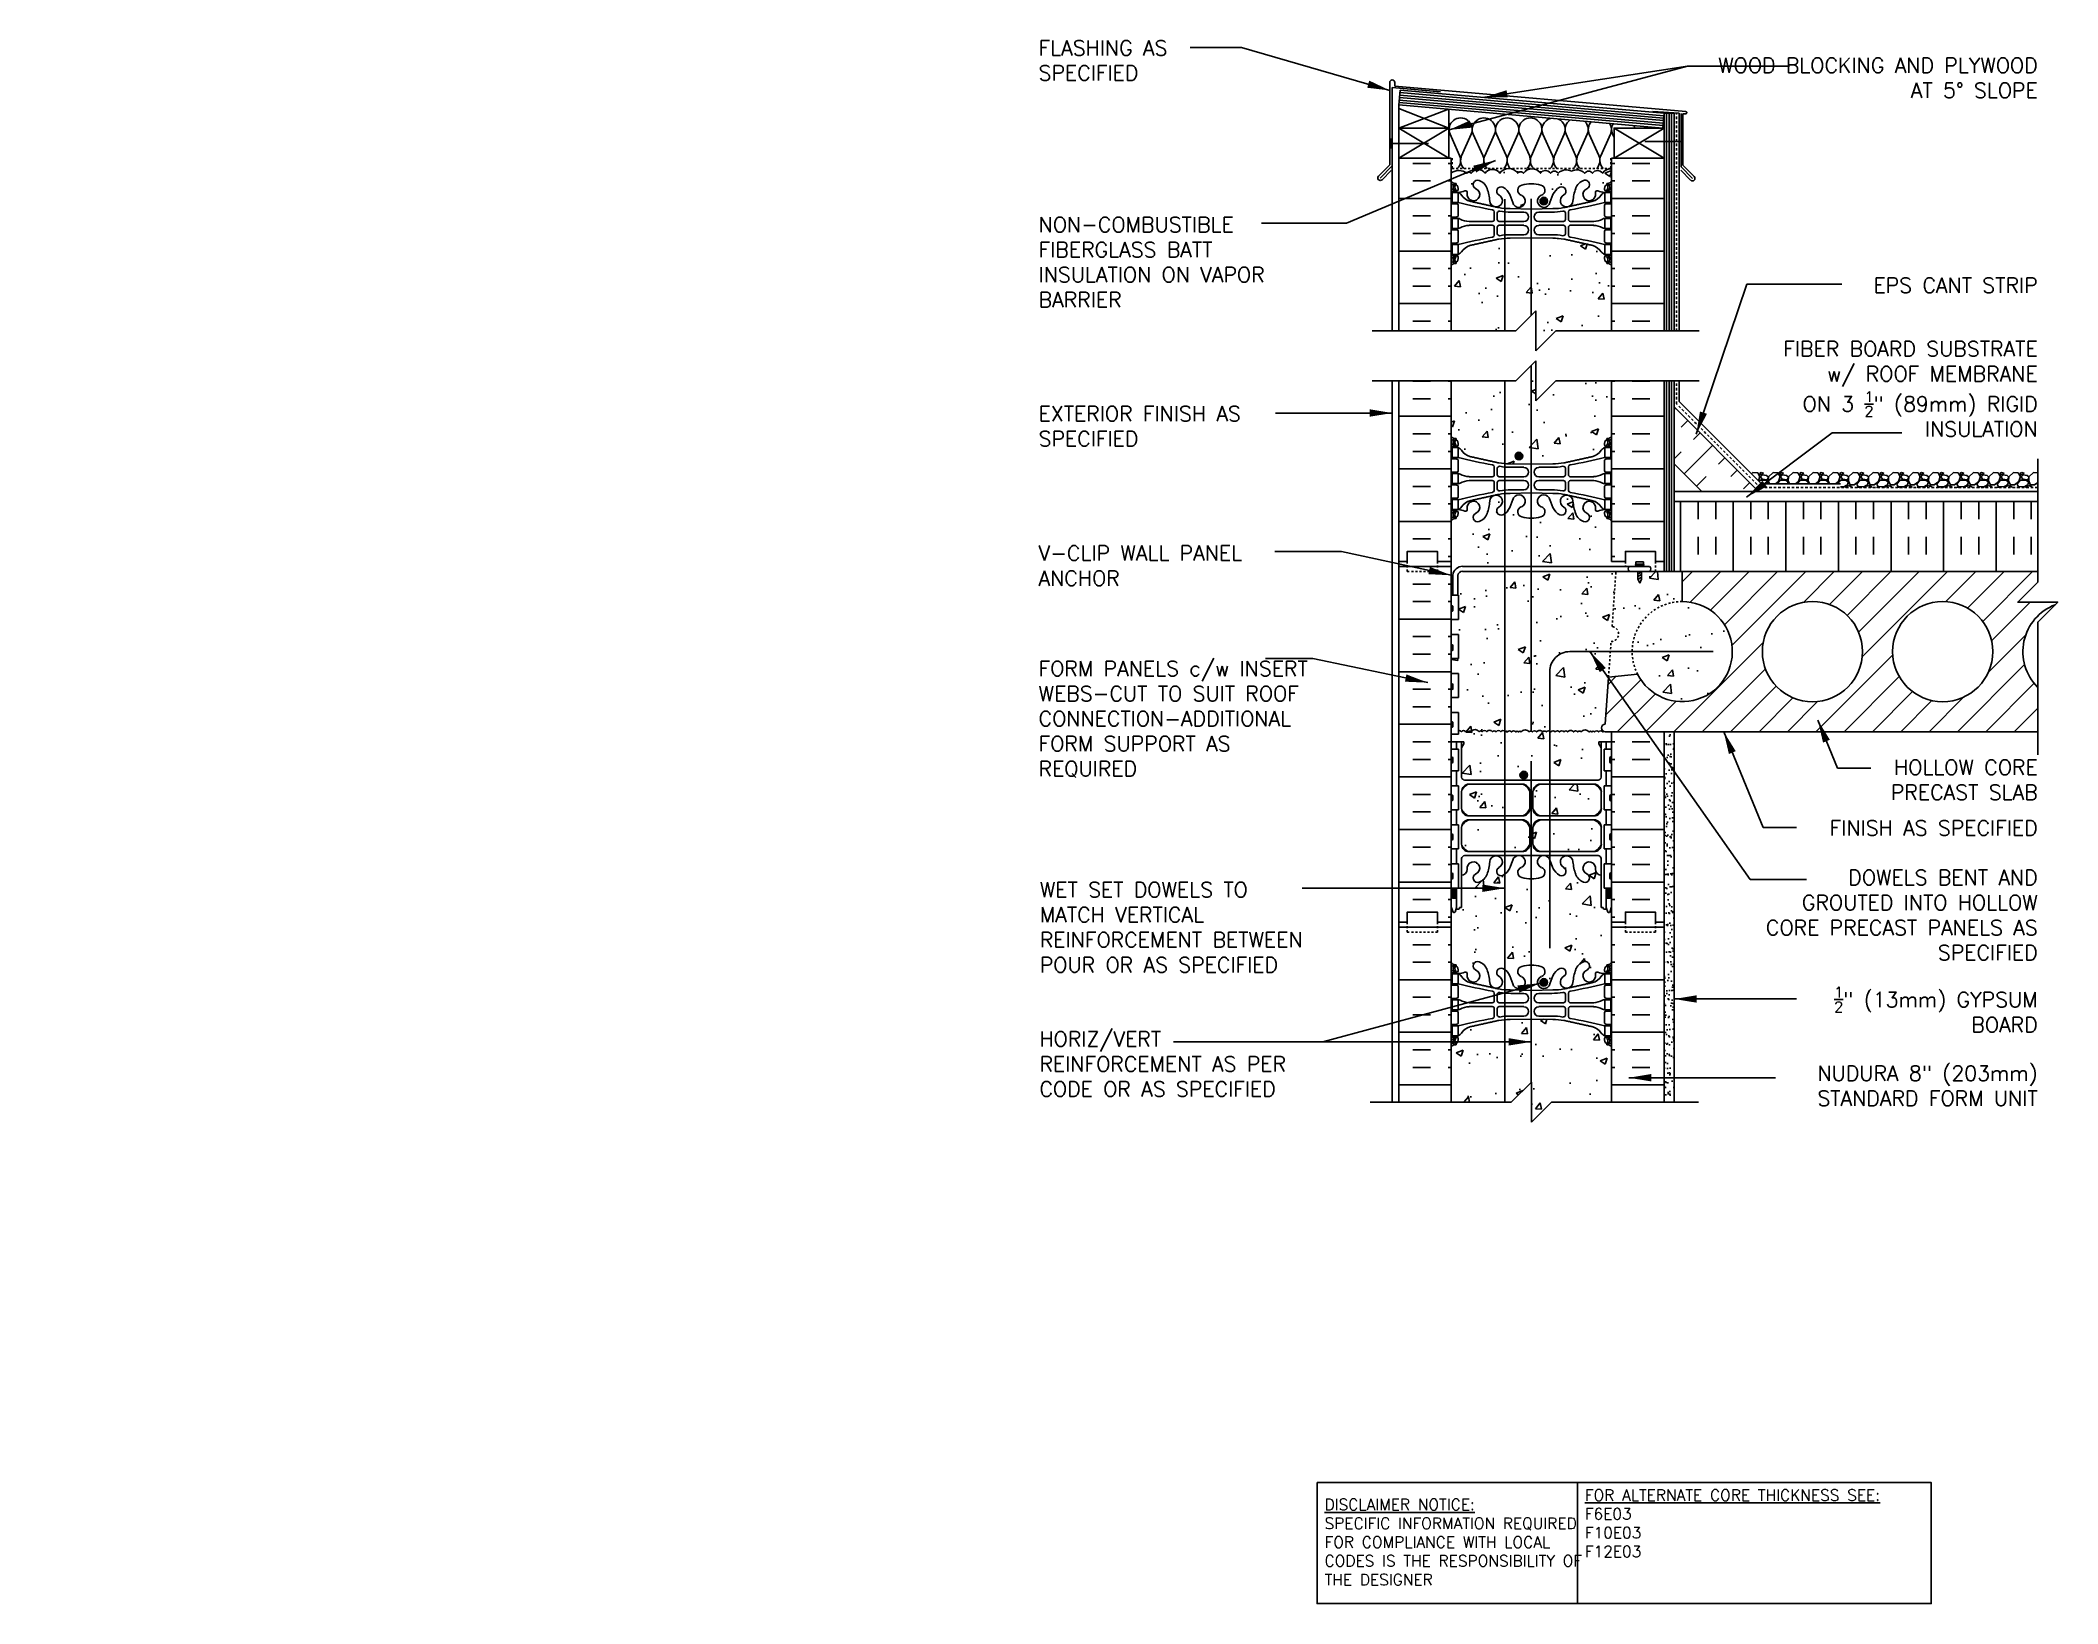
# Model space of a CAD drawing. Header units: inches. Extents: x 108 to 209, y 133 to 211.
import ezdxf

# ---------------------------------------------------------------- set-up
doc = ezdxf.new("R2010")
doc.units = ezdxf.units.IN
doc.header["$LTSCALE"] = 0.5
doc.header["$MEASUREMENT"] = 0
doc.linetypes.add('DASHED2', pattern=[0.375, 0.25, -0.125])
doc.linetypes.add('HIDDEN2', pattern=[0.1875, 0.125, -0.0625])
for name, color, linetype in [('HATCH', 12, 'Continuous'), ('Hidden2', 12, 'HIDDEN2'), ('line25', 2, 'Continuous'), ('LINE3', 3, 'Continuous'), ('LINE50', 5, 'Continuous'), ('LINE9', 9, 'Continuous'), ('TEXT', 4, 'Continuous'), ('Web_Edge', 9, 'Continuous')]:
    doc.layers.add(name, color=color, linetype=linetype)
doc.styles.add('DIM', font='romans.shx', dxfattribs={"width": 0.7})
doc.styles.add('ROMANS', font='romans.shx', dxfattribs={"height": 0.75})
doc.styles.get("Standard").update_dxf_attribs({"font": 'romans.shx', "height": 0.75})
doc.dimstyles.new('ext_12', dxfattribs={"dimscale": 12, "dimtxt": 0.09375, "dimasz": 0.09375, "dimexe": 0.09375, "dimexo": 0.0625, "dimgap": 0.0625, "dimtad": 1, "dimdec": 1, "dimzin": 3, "dimdsep": 46, "dimlunit": 4, "dimtxsty": 'DIM', "dimcen": 0.09, "dimdle": 0.09375, "dimclrt": 4, "dimadec": 0, "dimazin": 0, "dimtfac": 1, "dimtdec": 1, "dimtmove": 2, "dimatfit": 3, "dimfxl": 1, "dimfrac": 2, "dimtolj": 1, "dimtzin": 0, "dimarcsym": 0})
pattern_1 = [(50, (0, 0), (3.5863, -0.31376), [0.375, -4.125]), (355, (0, 0), (-0.693757, 3.76096), [0.3, -3.3]), (100.4514, (0.299, -0.026), (2.892544, 3.4472), [0.3187, -3.50571]), (46.1842, (0, 1), (5.33621, -0.827596), [0.5625, -6.1875]), (96.6356, (0.4447, 0.931), (4.67331, 4.87059), [0.47805, -5.25857]), (351.1842, (0, 1), (4.67331, 4.87059), [0.45, -4.95]), (21, (0.5, 0.75), (2.984535, -2.013094), [0.375, -4.125]), (326, (0.5, 0.75), (1.216577, 3.62575), [0.3, -3.3]), (71.4514, (0.7487, 0.5822), (4.20111, 1.612656), [0.3187, -3.50571]), (37.5, (0, 0), (0.060799, 1.664469), [0, -3.26, 0, -3.35, 0, -3.3125]), (7.5, (0, 0), (1.315348, 1.972059), [0, -1.91, 0, -3.185, 0, -1.2625]), (327.5, (-1.115, 0), (2.669112, -0.1127744), [0, -1.25, 0, -3.9, 0, -5.175]), (317.5, (-1.615, 0), (2.91593, 0.500525), [0, -1.625, 0, -2.59, 0, -3.675])]

msp = doc.modelspace()

# ---------------------------------------------------------------- texts
at = {"layer": 'TEXT', "char_height": 0.75, "style": 'ROMANS'}
for s, insert, width, attachment_point in [('FLASHING AS \\PSPECIFIED', (157.78, 211.27), 8.7776, 1), ('\\A1;WOOD BLOCKING AND PLYWOOD \\PAT 5%%D SLOPE', (207.64, 210.4), 17.3954, 3), ('NON-COMBUSTIBLE\\PFIBERGLASS BATT INSULATION ON VAPOR BARRIER', (157.78, 202.45), 12.4405, 1), ('\\A1;EPS CANT STRIP', (207.64, 199.42), 9.5934, 3), ('\\A1;FIBER BOARD SUBSTRATE\\Pw/ ROOF MEMBRANE \\PON 3 {\\H0.7x;\\S1/2;}" (89mm) RIGID \\PINSULATION', (207.64, 196.25), 26.1134, 3), ('EXTERIOR FINISH AS SPECIFIED', (157.78, 192.01), 14.5643, 4), ('V-CLIP WALL PANEL ANCHOR', (157.78, 186.05), 12.4405, 1), ('FORM PANELS c/w INSERT WEBS-CUT TO SUIT ROOF CONNECTION-ADDITIONAL\\PFORM SUPPORT AS \\PREQUIRED', (157.78, 177.38), 14.5661, 4), ('HOLLOW CORE PRECAST SLAB', (207.64, 175.36), 12.9349, 3), ('FINISH AS SPECIFIED', (207.64, 172.33), 15.6784, 3), ('WET SET DOWELS TO MATCH VERTICAL REINFORCEMENT BETWEEN POUR OR AS SPECIFIED', (157.84, 167), 15.3151, 4), ('DOWELS BENT AND GROUTED INTO HOLLOW CORE PRECAST PANELS AS SPECIFIED', (207.64, 169.86), 15.4348, 3), ('\\A1;{\\H0.7x;\\S1/2;}" (13mm) GYPSUM \\PBOARD', (207.64, 164.02), 17.2174, 3), ('HORIZ/VERT REINFORCEMENT AS PER CODE OR AS SPECIFIED', (157.82, 161.8), 14.3683, 1), ('NUDURA 8" (203mm) STANDARD FORM UNIT', (207.64, 160.09), 17.2174, 3)]:
    msp.add_mtext(s, dxfattribs=dict(at, insert=insert, width=width, attachment_point=attachment_point))
at = {"layer": 'TEXT', "char_height": 0.5625, "attachment_point": 4}
for s, insert, width in [('{\\LFOR ALTERNATE CORE THICKNESS SEE:\\P}F6E03\\PF10E03\\PF12E03', (185.04, 137.25), 23.333), ('{\\LDISCLAIMER NOTICE:}\\PSPECIFIC INFORMATION REQUIRED FOR COMPLIANCE WITH LOCAL CODES IS THE RESPONSIBILITY OF THE DESIGNER', (172.05, 136.31), 14.0024)]:
    msp.add_mtext(s, dxfattribs=dict(at, insert=insert, width=width))

# ---------------------------------------------------------------- hatches: boundary and pattern name
at = {"layer": 'HATCH'}
h = msp.add_hatch(dxfattribs=at)
h.set_pattern_fill('INSUL', color=256, scale=7, style=0)
h.set_pattern_definition([(0, (-2747.7913, -208.7455), (0, 2.625), []), (0, (-2747.7913, -207.8705), (0, 2.625), [0.875, -0.875]), (0, (-2747.7913, -206.9955), (0, 2.625), [0.875, -0.875])])
h.paths.add_polyline_path([(178.37, 205.39), (175.75, 205.39), (175.75, 196.77), (178.37, 196.77)])
h = msp.add_hatch(dxfattribs=at)
h.set_pattern_fill('INSUL', color=256, scale=7, style=0)
h.set_pattern_definition([(180, (3112.5319, -208.7455), (0, 2.625), []), (180, (3112.5319, -207.8705), (0, 2.625), [0.875, -0.875]), (180, (3112.5319, -206.9955), (0, 2.625), [0.875, -0.875])])
h.paths.add_polyline_path([(189, 205.39), (186.37, 205.39), (186.37, 196.77), (189, 196.77)])
h = msp.add_hatch(dxfattribs=at)
h.set_pattern_fill('AR-CONC', color=256, scale=0.5)
h.set_pattern_definition(pattern_1)
edge = h.paths.add_edge_path()
edge.add_arc((186.02, 160.68), 0.5, 46.2109, 66.4218)
edge.add_line((186.22, 161.14), (186.13, 161.14))
edge.add_line((186.13, 161.14), (186.13, 161.18))
edge.add_arc((186.27, 161.38), 0.25, 180, 235.9442, ccw=False)
edge.add_line((186.02, 161.38), (186.02, 161.45))
edge.add_arc((186.09, 161.45), 0.0625, 90, 180, ccw=False)
edge.add_line((186.09, 161.51), (186.13, 161.51))
edge.add_line((186.13, 161.51), (186.13, 161.58))
edge.add_line((186.13, 161.58), (186.03, 161.58))
edge.add_arc((186.15, 161.93), 0.364, 214.9775, 250.3387, ccw=False)
edge.add_arc((185.23, 161.32), 0.743, 32.7919, 73.8107)
edge.add_spline(control_points=[(185.44, 162.03), (184, 162.35)], knot_values=[0, 0, 1, 1], degree=1, periodic=0)
edge.add_arc((183.44, 159.42), 2.98, 79.2546, 90.0995)
edge.add_line((183.44, 162.4), (182.37, 162.42))
edge.add_line((182.37, 162.42), (181.3, 162.4))
edge.add_arc((181.3, 159.42), 2.98, 89.9005, 100.7454)
edge.add_spline(control_points=[(180.74, 162.35), (179.3, 162.03)], knot_values=[0, 0, 1, 1], degree=1, periodic=0)
edge.add_arc((179.51, 161.32), 0.743, 106.1893, 147.2081)
edge.add_arc((178.59, 161.93), 0.364, 289.6613, 325.0225, ccw=False)
edge.add_line((178.71, 161.58), (178.61, 161.58))
edge.add_line((178.61, 161.58), (178.61, 161.51))
edge.add_line((178.61, 161.51), (178.65, 161.51))
edge.add_arc((178.65, 161.45), 0.0625, 0, 90, ccw=False)
edge.add_line((178.72, 161.45), (178.72, 161.38))
edge.add_arc((178.47, 161.38), 0.25, 304.0558, 360, ccw=False)
edge.add_line((178.61, 161.18), (178.61, 161.14))
edge.add_line((178.61, 161.14), (178.52, 161.14))
edge.add_arc((178.72, 160.68), 0.5, 113.5782, 133.7891)
edge.add_line((178.37, 161.04), (178.37, 158.27))
edge.add_line((178.37, 158.27), (181.37, 158.27))
edge.add_line((181.37, 158.27), (182.37, 159.27))
edge.add_line((182.37, 159.27), (182.37, 158.27))
edge.add_line((182.37, 158.27), (182.37, 157.27))
edge.add_line((182.37, 157.27), (183.37, 158.27))
edge.add_line((183.37, 158.27), (186.37, 158.27))
edge.add_line((186.37, 158.27), (186.37, 161.04))
h.paths.add_polyline_path([(186.37, 167.26), (186.37, 168.02), (186.29, 167.76, -0.6), (186.19, 167.76), (186.14, 167.91), (186.01, 167.91, -0.414214), (185.96, 167.96), (185.96, 167.99), (185.86, 167.99), (185.86, 169.59, -0.380392), (185.57, 169.89, 2.087231), (185.13, 169.66, -1), (184.97, 169.26, -0.21345), (184.58, 169.65, -0.068226), (184.44, 170.27, 1.753171), (183.99, 169.98, -0.940793), (183.79, 169.59, -0.173075), (183.44, 169.96), (183.3, 170.35, 1.612474), (182.87, 169.99, -0.734872), (182.84, 169.48, -0.068475), (182.37, 169.41, -0.068475), (181.9, 169.48, -0.734872), (181.87, 169.99, 1.612474), (181.44, 170.35), (181.3, 169.96, -0.173075), (180.95, 169.59, -0.940793), (180.75, 169.98, 1.753171), (180.3, 170.27, -0.068226), (180.16, 169.65, -0.21345), (179.77, 169.26, -1), (179.61, 169.66, 2.087231), (179.17, 169.89, -0.380397), (178.88, 169.59), (178.88, 167.99), (178.78, 167.99), (178.78, 167.96, -0.414214), (178.73, 167.91), (178.6, 167.91), (178.56, 167.76, -0.6), (178.46, 167.76), (178.37, 168.02), (178.37, 167.26), (178.37, 165.23, 0.088416), (178.52, 165.13), (178.61, 165.13), (178.61, 165.09, -0.249069), (178.72, 164.88), (178.72, 164.82, -0.414214), (178.65, 164.75), (178.61, 164.75), (178.61, 164.68), (178.71, 164.68, 0.085348), (179.04, 164.76, -0.669601), (179.17, 164.64, 2.087231), (179.61, 164.86, -1), (179.77, 165.27, -0.21345), (180.16, 164.88, -0.068226), (180.3, 164.26, 1.753171), (180.75, 164.55, -0.940793), (180.95, 164.94, -0.173075), (181.3, 164.57), (181.44, 164.18, 1.612474), (181.87, 164.54, -0.734872), (181.9, 165.05, -0.068475), (182.37, 165.11, -0.068475), (182.84, 165.05, -0.734872), (182.87, 164.54, 1.612474), (183.3, 164.18), (183.44, 164.57, -0.173075), (183.79, 164.94, -0.940793), (183.99, 164.55, 1.753171), (184.44, 164.26, -0.068226), (184.58, 164.88, -0.21345), (184.97, 165.27, -1), (185.13, 164.86, 2.087231), (185.57, 164.64, -0.669601), (185.7, 164.76, 0.085348), (186.03, 164.68), (186.13, 164.68), (186.13, 164.75), (186.09, 164.75, -0.414214), (186.02, 164.82), (186.02, 164.88, -0.249069), (186.13, 165.09), (186.13, 165.13), (186.22, 165.13, 0.088416), (186.37, 165.23)])
h.paths.add_polyline_path([(182.29, 171.99, 0.225652), (181.92, 172.37), (179.26, 172.37, 0.225652), (178.88, 171.99), (178.88, 171.15, 0.225652), (179.26, 170.78), (181.92, 170.78, 0.225652), (182.29, 171.15)])
h.paths.add_polyline_path([(182.29, 173.77, 0.225652), (181.92, 174.15), (179.26, 174.15, 0.225652), (178.88, 173.77), (178.88, 172.93, 0.225652), (179.26, 172.56), (181.92, 172.56, 0.225652), (182.29, 172.93)])
h.paths.add_polyline_path([(185.86, 173.77, 0.225652), (185.49, 174.15), (182.82, 174.15, 0.225652), (182.45, 173.77), (182.45, 172.93, 0.225652), (182.82, 172.56), (185.49, 172.56, 0.225652), (185.86, 172.93)])
h.paths.add_polyline_path([(185.86, 171.99, 0.225652), (185.49, 172.37), (182.82, 172.37, 0.225652), (182.45, 171.99), (182.45, 171.15, 0.225652), (182.82, 170.78), (185.49, 170.78, 0.225652), (185.86, 171.15)])
h.paths.add_polyline_path([(185.86, 175.95), (185.74, 176.15), (185.74, 176.26), (186.37, 176.26), (186.37, 176.76), (186.06, 176.76, -0.112934), (185.98, 176.78, 0.172189), (185.94, 176.75, 0.520567), (185.73, 176.75, 0.520567), (185.53, 176.75, 0.520567), (185.39, 176.75, 0.520567), (185.25, 176.75, 0.520567), (184.85, 176.75, 0.520567), (184.69, 176.75, 0.520567), (184.47, 176.75, 0.520567), (184.19, 176.75, 0.520567), (184, 176.75, 0.520567), (183.78, 176.75, 0.507124), (183.56, 176.75, 0.507124), (183.34, 176.75, 0.520567), (183.11, 176.75, 0.520567), (182.93, 176.75, 0.520567), (182.64, 176.75, 0.520567), (182.42, 176.75, 0.520567), (182.26, 176.75, 0.520567), (181.86, 176.75, 0.520567), (181.73, 176.75, 0.520567), (181.59, 176.75, 0.520567), (181.38, 176.75, 0.520567), (181.18, 176.75, 0.498871), (181.06, 176.76, 0.507124), (180.84, 176.76, 0.520567), (180.61, 176.76, 0.520567), (180.43, 176.76, 0.520567), (180.14, 176.76, 0.520567), (179.92, 176.76, 0.520567), (179.76, 176.76, 0.520567), (179.36, 176.76, 0.520567), (179.23, 176.76, 0.520567), (179.09, 176.76, 0.520567), (178.88, 176.76, 0.344539), (178.74, 176.81), (178.74, 176.64), (178.37, 176.64), (178.37, 176.26), (179, 176.26), (179, 176.15), (178.88, 175.95), (178.88, 174.48, 0.268156), (179.04, 174.34), (185.7, 174.34, 0.268138), (185.86, 174.48)])
h.paths.add_polyline_path([(186.22, 179.48), (186.35, 181.27, 0.932515), (186.4, 182.02), (186.59, 184.76), (178.94, 184.76, 0.366745), (178.7, 184.55), (178.7, 183.57), (178.74, 183.57), (178.74, 182.37), (178.37, 182.37), (178.37, 181.62), (178.74, 181.62), (178.74, 180.42), (178.37, 180.42), (178.37, 179.67), (178.74, 179.67), (178.74, 178.47), (178.37, 178.47), (178.37, 177.72), (178.74, 177.72), (178.74, 176.81, -0.344539), (178.88, 176.76, -0.520567), (179.09, 176.76, -0.520567), (179.23, 176.76, -0.520567), (179.36, 176.76, -0.520567), (179.76, 176.76, -0.520567), (179.92, 176.76, -0.520567), (180.14, 176.76, -0.520567), (180.43, 176.76, -0.520567), (180.61, 176.76, -0.520567), (180.84, 176.76, -0.507124), (181.06, 176.76, -0.498871), (181.18, 176.75, -0.520567), (181.38, 176.75, -0.520567), (181.59, 176.75, -0.520567), (181.73, 176.75, -0.520567), (181.86, 176.75, -0.520567), (182.26, 176.75, -0.520567), (182.42, 176.75, -0.520567), (182.64, 176.75, -0.520567), (182.93, 176.75, -0.520567), (183.11, 176.75, -0.520567), (183.34, 176.75, -0.507124), (183.56, 176.75, -0.507124), (183.78, 176.75, -0.520567), (184, 176.75, -0.520567), (184.19, 176.75, -0.520567), (184.47, 176.75, -0.520567), (184.69, 176.75, -0.520567), (184.85, 176.75, -0.520567), (185.25, 176.75, -0.520567), (185.39, 176.75, -0.520567), (185.53, 176.75, -0.520567), (185.73, 176.75, -0.520567), (185.94, 176.75, -0.172189), (185.98, 176.78, -0.797051), (186.06, 177.14)])
h.paths.add_polyline_path([(189.9, 183.26, 0.559194), (187.67, 179.64, 1.788289)])
h.paths.add_polyline_path([(189.9, 183.26), (189.9, 184.76), (187.87, 184.76), (187.87, 184.37), (187.78, 184.18), (187.68, 184.37), (187.68, 184.76), (186.59, 184.76), (186.4, 182.02, -0.932515), (186.35, 181.27), (186.22, 179.48), (187.67, 179.64, -0.559194)])
h.paths.add_polyline_path([(186.37, 187.3, 0.088416), (186.22, 187.4), (186.13, 187.4), (186.13, 187.44, -0.249069), (186.02, 187.65), (186.02, 187.71, -0.414214), (186.09, 187.78), (186.13, 187.78), (186.13, 187.85), (186.03, 187.85, 0.085348), (185.7, 187.77, -0.669601), (185.57, 187.89, 2.087231), (185.13, 187.66, -1), (184.97, 187.26, -0.21345), (184.58, 187.65, -0.069923), (184.44, 188.29, 1.702394), (183.99, 187.98, -0.940793), (183.79, 187.59, -0.173075), (183.44, 187.96), (183.3, 188.35, 1.612474), (182.87, 187.99, -0.734872), (182.84, 187.48, -0.068475), (182.37, 187.41, -0.068475), (181.9, 187.48, -0.734872), (181.87, 187.99, 1.612474), (181.44, 188.35), (181.3, 187.96, -0.173075), (180.95, 187.59, -0.940793), (180.75, 187.98, 1.702394), (180.3, 188.29, -0.069923), (180.16, 187.65, -0.21345), (179.77, 187.26, -1), (179.61, 187.66, 2.087231), (179.17, 187.89, -0.669601), (179.04, 187.77, 0.085348), (178.71, 187.85), (178.61, 187.85), (178.61, 187.78), (178.65, 187.78, -0.414214), (178.72, 187.71), (178.72, 187.65, -0.249069), (178.61, 187.44), (178.61, 187.4), (178.52, 187.4, 0.088416), (178.37, 187.3), (178.37, 185.26), (178.37, 183.57), (178.45, 183.57), (178.45, 184.57, -0.379483), (178.94, 185.01), (187.06, 185.01), (187.06, 185.26), (186.37, 185.26)])
edge = h.paths.add_edge_path()
edge.add_arc((186.02, 199.68), 0.5, 46.2109, 66.4218)
edge.add_line((186.22, 200.13), (186.13, 200.13))
edge.add_line((186.13, 200.13), (186.13, 200.18))
edge.add_arc((186.27, 200.38), 0.25, 180, 235.9442, ccw=False)
edge.add_line((186.02, 200.38), (186.02, 200.45))
edge.add_arc((186.09, 200.45), 0.0625, 90, 180, ccw=False)
edge.add_line((186.09, 200.51), (186.13, 200.51))
edge.add_line((186.13, 200.51), (186.13, 200.58))
edge.add_line((186.13, 200.58), (186.03, 200.58))
edge.add_arc((186.15, 200.93), 0.364, 212.0424, 250.3387, ccw=False)
edge.add_arc((185.23, 200.31), 0.743, 34.228, 73.8107)
edge.add_spline(control_points=[(185.44, 201.03), (184, 201.35)], knot_values=[0, 0, 1, 1], degree=1, periodic=0)
edge.add_arc((183.44, 198.42), 2.98, 79.2546, 90.0995)
edge.add_line((183.44, 201.4), (182.37, 201.42))
edge.add_line((182.37, 201.42), (181.3, 201.4))
edge.add_arc((181.3, 198.42), 2.98, 89.9005, 100.7454)
edge.add_spline(control_points=[(180.74, 201.35), (179.3, 201.03)], knot_values=[0, 0, 1, 1], degree=1, periodic=0)
edge.add_arc((179.51, 200.31), 0.743, 106.1893, 145.772)
edge.add_arc((178.59, 200.93), 0.364, 289.6613, 327.9576, ccw=False)
edge.add_line((178.71, 200.58), (178.61, 200.58))
edge.add_line((178.61, 200.58), (178.61, 200.51))
edge.add_line((178.61, 200.51), (178.65, 200.51))
edge.add_arc((178.65, 200.45), 0.0625, 0, 90, ccw=False)
edge.add_line((178.72, 200.45), (178.72, 200.38))
edge.add_arc((178.47, 200.38), 0.25, 304.0558, 360, ccw=False)
edge.add_line((178.61, 200.18), (178.61, 200.13))
edge.add_line((178.61, 200.13), (178.52, 200.13))
edge.add_arc((178.72, 199.68), 0.5, 113.5782, 133.7891)
edge.add_line((178.37, 200.04), (178.37, 196.77))
edge.add_line((178.37, 196.77), (181.59, 196.77))
edge.add_line((181.59, 196.77), (182.59, 197.77))
edge.add_line((182.59, 197.77), (182.59, 195.77))
edge.add_line((182.59, 195.77), (183.59, 196.77))
edge.add_line((183.59, 196.77), (186.37, 196.77))
edge.add_line((186.37, 196.77), (186.37, 200.04))
h.paths.add_polyline_path([(184.97, 204.27, -1), (185.13, 203.86, 2.087231), (185.57, 203.64, -0.669601), (185.7, 203.76, 0.085348), (186.03, 203.68), (186.13, 203.68), (186.13, 203.75), (186.09, 203.75, -0.414214), (186.02, 203.82), (186.02, 203.88, -0.249069), (186.13, 204.09), (186.13, 204.13), (186.22, 204.13, 0.088416), (186.37, 204.23), (186.37, 204.86, 0.259173), (185.92, 204.64, 0.520567), (185.42, 204.64, 0.520567), (185.03, 204.64, 0.336749), (184.37, 204.74, 0.336749), (183.71, 204.64, 0.520567), (183.32, 204.64, 0.520567), (182.82, 204.64, 0.520567), (181.98, 204.64, 0.520567), (181.69, 204.64, 0.520567), (180.8, 204.64, 0.520567), (180.06, 204.64, 0.520567), (179.37, 204.64, 0.520567), (179.15, 204.64, 0.321585), (178.37, 204.66), (178.37, 204.23, 0.088416), (178.52, 204.13), (178.61, 204.13), (178.61, 204.09, -0.249069), (178.72, 203.88), (178.72, 203.82, -0.414214), (178.65, 203.75), (178.61, 203.75), (178.61, 203.68), (178.71, 203.68, 0.085348), (179.04, 203.76, -0.669601), (179.17, 203.64, 2.087231), (179.61, 203.86, -1), (179.77, 204.27, -0.21345), (180.16, 203.88, -0.069923), (180.3, 203.24, 1.629604), (180.77, 203.54, -1.059167), (180.98, 203.92, -0.16372), (181.3, 203.57), (181.44, 203.18, 1.612474), (181.87, 203.54, -0.734872), (181.9, 204.05, -0.068475), (182.37, 204.11, -0.068475), (182.84, 204.05, -0.734872), (182.87, 203.54, 1.612474), (183.3, 203.18), (183.44, 203.57, -0.16372), (183.76, 203.92, -1.059167), (183.97, 203.54, 1.629604), (184.44, 203.24, -0.069923), (184.58, 203.88, -0.21345)])
h = msp.add_hatch(dxfattribs=at)
h.set_pattern_fill('AR-CONC', color=256, scale=0.5)
h.set_pattern_definition(pattern_1)
edge = h.paths.add_edge_path()
edge.add_line((186.37, 194.27), (183.59, 194.27))
edge.add_line((183.59, 194.27), (182.59, 193.27))
edge.add_line((182.59, 193.27), (182.59, 195.27))
edge.add_line((182.59, 195.27), (181.59, 194.27))
edge.add_line((181.59, 194.27), (178.37, 194.27))
edge.add_line((178.37, 194.27), (178.37, 191.49))
edge.add_arc((178.72, 191.85), 0.5, 226.2109, 246.4218)
edge.add_line((178.52, 191.39), (178.61, 191.39))
edge.add_line((178.61, 191.39), (178.61, 191.35))
edge.add_arc((178.47, 191.15), 0.25, 0, 55.9442, ccw=False)
edge.add_line((178.72, 191.15), (178.72, 191.08))
edge.add_arc((178.65, 191.08), 0.0625, -90, 0, ccw=False)
edge.add_line((178.65, 191.02), (178.61, 191.02))
edge.add_line((178.61, 191.02), (178.61, 190.95))
edge.add_line((178.61, 190.95), (178.71, 190.95))
edge.add_arc((178.59, 190.6), 0.364, 34.9775, 70.3387, ccw=False)
edge.add_arc((179.51, 191.21), 0.743, 212.7919, 253.8107)
edge.add_spline(control_points=[(179.3, 190.5), (180.74, 190.18)], knot_values=[0, 0, 1, 1], degree=1, periodic=0)
edge.add_arc((181.3, 193.11), 2.98, 259.2546, 270.0995)
edge.add_line((181.3, 190.13), (182.37, 190.11))
edge.add_line((182.37, 190.11), (183.44, 190.13))
edge.add_arc((183.44, 193.11), 2.98, 269.9005, 280.7454)
edge.add_spline(control_points=[(184, 190.18), (185.44, 190.5)], knot_values=[0, 0, 1, 1], degree=1, periodic=0)
edge.add_arc((185.23, 191.21), 0.743, 286.1893, 327.2081)
edge.add_arc((186.15, 190.6), 0.364, 109.6613, 145.0225, ccw=False)
edge.add_line((186.03, 190.95), (186.13, 190.95))
edge.add_line((186.13, 190.95), (186.13, 191.02))
edge.add_line((186.13, 191.02), (186.09, 191.02))
edge.add_arc((186.09, 191.08), 0.0625, 180, 270, ccw=False)
edge.add_line((186.02, 191.08), (186.02, 191.15))
edge.add_arc((186.27, 191.15), 0.25, 124.0558, 180, ccw=False)
edge.add_line((186.13, 191.35), (186.13, 191.39))
edge.add_line((186.13, 191.39), (186.22, 191.39))
edge.add_arc((186.02, 191.85), 0.5, 293.5782, 313.7891)
edge.add_line((186.37, 191.49), (186.37, 194.27))
h = msp.add_hatch(dxfattribs=at)
h.set_pattern_fill('INSUL', color=256, scale=7, style=0)
h.set_pattern_definition([(0, (-2747.7913, -211.745), (0, 2.625), []), (0, (-2747.7913, -210.87), (0, 2.625), [0.875, -0.875]), (0, (-2747.7913, -209.995), (0, 2.625), [0.875, -0.875])])
h.paths.add_polyline_path([(178.37, 194.26), (175.75, 194.26), (175.75, 185.26), (176.18, 185.26), (176.18, 185.76), (177.68, 185.76), (177.68, 185.26), (178.37, 185.26)])
h = msp.add_hatch(dxfattribs=at)
h.set_pattern_fill('INSUL', color=256, scale=7, style=0)
h.set_pattern_definition([(180, (3112.5319, -211.745), (0, 2.625), []), (180, (3112.5319, -210.87), (0, 2.625), [0.875, -0.875]), (180, (3112.5319, -209.995), (0, 2.625), [0.875, -0.875])])
h.paths.add_polyline_path([(189, 194.26), (186.37, 194.26), (186.37, 185.26), (187.06, 185.26), (187.06, 185.76), (188.56, 185.76), (188.56, 185.26), (189, 185.26)])
h = msp.add_hatch(dxfattribs=at)
h.set_pattern_fill('INSUL', color=256, scale=7, angle=45, style=0)
h.set_pattern_definition([(45, (82.1921, 29.8633), (-1.856155, 1.856155), []), (45, (81.5734, 30.482), (-1.856155, 1.856155), [0.875, -0.875]), (45, (80.9547, 31.1008), (-1.856155, 1.856155), [0.875, -0.875])])
h.paths.add_polyline_path([(190.74, 188.89), (193.57, 188.89), (189.5, 192.97), (189.5, 190.14)])
h = msp.add_hatch(dxfattribs=at)
h.set_pattern_fill('INSUL', color=256, scale=7, angle=90, style=0)
h.set_pattern_definition([(90, (82.1921, 29.8633), (-2.625, 2e-16), []), (90, (81.3171, 29.8633), (-2.625, 2e-16), [0.875, -0.875]), (90, (80.4421, 29.8633), (-2.625, 2e-16), [0.875, -0.875])])
h.paths.add_polyline_path([(189.5, 188.26), (189.5, 184.76), (207.64, 184.76), (207.64, 188.26)])
h = msp.add_hatch(dxfattribs=at)
h.set_pattern_fill('INSUL', color=256, scale=7, style=0)
h.set_pattern_definition([(0, (-2747.7913, -229.745), (0, 2.625), []), (0, (-2747.7913, -228.87), (0, 2.625), [0.875, -0.875]), (0, (-2747.7913, -227.995), (0, 2.625), [0.875, -0.875])])
h.paths.add_polyline_path([(175.75, 167.26), (176.18, 167.26), (176.18, 167.76), (177.68, 167.76), (177.68, 167.26), (178.37, 167.26), (178.37, 185.26), (177.68, 185.26), (177.68, 185.76), (176.18, 185.76), (176.18, 185.26), (175.75, 185.26)])
h = msp.add_hatch(dxfattribs=at)
h.set_pattern_fill('ANSI31', color=256, scale=8, style=0)
h.paths.add_polyline_path([(207.64, 178.99, -0.545356), (208.51, 183.1), (208.64, 183.23), (207.64, 183.23), (206.64, 183.23), (207.64, 184.23), (207.64, 184.76), (190.9, 184.76), (189.9, 184.76), (189.9, 183.26, -1.788289), (187.67, 179.64), (186.22, 179.48), (186.06, 177.14, 1), (186.06, 176.76), (207.64, 176.76)])
h.paths.add_polyline_path([(193.9, 180.76, -1), (198.9, 180.76, -1)], flags=16)
h.paths.add_polyline_path([(200.4, 180.76, -1), (205.4, 180.76, -1)], flags=16)
h = msp.add_hatch(dxfattribs=at)
h.set_pattern_fill('INSUL', color=256, scale=7, style=0)
h.set_pattern_definition([(180, (3112.5319, -229.745), (0, 2.625), []), (180, (3112.5319, -228.87), (0, 2.625), [0.875, -0.875]), (180, (3112.5319, -227.995), (0, 2.625), [0.875, -0.875])])
h.paths.add_polyline_path([(189, 176.76), (186.37, 176.76), (186.37, 167.26), (187.06, 167.26), (187.06, 167.76), (188.56, 167.76), (188.56, 167.26), (189, 167.26)])
h = msp.add_hatch(dxfattribs=at)
h.set_pattern_fill('AR-SAND', color=256, scale=0.25, style=0)
h.set_pattern_definition([(37.5, (13.5366, 8.65817), (-0.01574834, 0.48170594), [0, -0.38, 0, -0.425, 0, -0.40625]), (7.5, (13.5366, 8.6582), (0.4424442, 0.7055365), [0, -0.205, 0, -0.3425, 0, -0.13125]), (327.5, (13.2291, 8.65817), (0.7785355, 0.00141476), [0, -0.125, 0, -0.45, 0, -0.5875]), (317.5, (13.2291, 8.6582), (0.7515317, 0.2194189), [0, -0.0625, 0, -0.295, 0, -0.3375])])
h.paths.add_polyline_path([(189, 167.21), (189, 158.21), (189.5, 158.21), (189.5, 176.76), (189, 176.76)])
h = msp.add_hatch(dxfattribs=at)
h.set_pattern_fill('INSUL', color=256, scale=7, style=0)
h.set_pattern_definition([(0, (-2747.7913, -247.745), (0, 2.625), []), (0, (-2747.7913, -246.87), (0, 2.625), [0.875, -0.875]), (0, (-2747.7913, -245.995), (0, 2.625), [0.875, -0.875])])
h.paths.add_polyline_path([(175.75, 158.27), (178.37, 158.27), (178.37, 167.26), (177.68, 167.26), (177.68, 167.76), (176.18, 167.76), (176.18, 167.26), (175.75, 167.26)])
h = msp.add_hatch(dxfattribs=at)
h.set_pattern_fill('INSUL', color=256, scale=7, style=0)
h.set_pattern_definition([(180, (3112.5319, -247.745), (0, 2.625), []), (180, (3112.5319, -246.87), (0, 2.625), [0.875, -0.875]), (180, (3112.5319, -245.995), (0, 2.625), [0.875, -0.875])])
h.paths.add_polyline_path([(186.37, 158.27), (189, 158.27), (189, 167.26), (188.56, 167.26), (188.56, 167.76), (187.06, 167.76), (187.06, 167.26), (186.37, 167.26)])
h = msp.add_hatch(dxfattribs=at)
h.set_pattern_fill('AR-CONC', color=256, scale=0.5, style=0)
h.paths.add_polyline_path([(108.21, 154.9), (107.96, 154.9), (107.96, 152.83), (108.21, 152.89)])
at = {"layer": 'LINE3'}
h = msp.add_hatch(color=256, dxfattribs=at)
h.paths.add_polyline_path([(183.18, 203.29, 0.831395), (182.81, 203.29)])
h.paths.add_polyline_path([(183.18, 203.25, 0.045935), (183.18, 203.29), (182.81, 203.29, 0.045935), (182.81, 203.25, 1)])
h = msp.add_hatch(color=256, dxfattribs=at)
h.paths.add_polyline_path([(181.93, 190.55, 0.831395), (181.56, 190.55)])
h.paths.add_polyline_path([(181.93, 190.52, 0.045935), (181.93, 190.55), (181.56, 190.55, 0.045935), (181.56, 190.52, 1)])
h = msp.add_hatch(color=256, dxfattribs=at)
h.paths.add_polyline_path([(182.17, 174.64, 0.831395), (181.8, 174.64)])
h.paths.add_polyline_path([(182.17, 174.6, 0.045935), (182.17, 174.64), (181.8, 174.64, 0.045935), (181.8, 174.6, 1)])
h = msp.add_hatch(color=256, dxfattribs=at)
h.paths.add_polyline_path([(183.18, 164.29, 0.831395), (182.81, 164.29)])
h.paths.add_polyline_path([(183.18, 164.25, 0.045935), (183.18, 164.29), (182.81, 164.29, 0.045935), (182.81, 164.25, 1)])

# ---------------------------------------------------------------- linework, layer by layer
at = {"layer": 'HATCH'}
for p, q in [((175.31, 205.05), (175.31, 209.17)), ((175.43, 205), (175.43, 208.91)), ((177.84, 208.7), (175.43, 208.91)), ((175.56, 208.99), (175.56, 209.17)), ((190.08, 207.72), (175.56, 208.99)), ((188.96, 207.27), (175.79, 208.42)), ((188.97, 207.39), (175.8, 208.54)), ((188.98, 207.51), (175.81, 208.67)), ((175.75, 207.87), (178.25, 206.89)), ((178.23, 207.83), (175.75, 206.89)), ((188.94, 207.02), (175.77, 208.17)), ((188.95, 207.14), (175.78, 208.29)), ((189.75, 207.63), (188.44, 207.72)), ((189.12, 196.77), (189.12, 207.64)), ((189.25, 196.77), (189.25, 207.64)), ((189.37, 196.77), (189.37, 207.64)), ((189.75, 196.77), (189.75, 207.63)), ((189.84, 204.96), (189.84, 207.62)), ((190.07, 207.61), (189.93, 207.61)), ((189.93, 205.04), (189.93, 207.61)), ((178.25, 205.39), (175.75, 206.89)), ((178.25, 206.89), (175.75, 205.39)), ((178.31, 206.59), (178.79, 205.52)), ((179.37, 206.59), (178.89, 205.51)), ((179.47, 206.59), (179.95, 205.52)), ((180.53, 206.59), (180.05, 205.51)), ((180.63, 206.59), (181.11, 205.52)), ((181.69, 206.59), (181.21, 205.51)), ((181.79, 206.59), (182.27, 205.52)), ((182.85, 206.59), (182.37, 205.51)), ((182.95, 206.59), (183.43, 205.52)), ((184, 206.59), (183.53, 205.51)), ((184.1, 206.59), (184.58, 205.52)), ((185.16, 206.59), (184.68, 205.51)), ((185.26, 206.59), (185.74, 205.52)), ((186.32, 206.59), (185.84, 205.51)), ((186.42, 206.59), (186.5, 206.43)), ((186.5, 205.39), (189, 206.89)), ((186.5, 206.89), (189, 205.39)), ((175.31, 205.05), (174.74, 204.49)), ((175.43, 205), (174.83, 204.4)), ((175.38, 204.78), (174.92, 204.31)), ((189.83, 204.79), (190.32, 204.3)), ((189.84, 204.96), (190.41, 204.38)), ((189.93, 205.04), (190.5, 204.47)), ((189.12, 184.76), (189.12, 194.27)), ((189.25, 184.76), (189.25, 194.27)), ((189.37, 184.76), (189.37, 194.27)), ((189.75, 193.25), (189.75, 194.27)), ((193.85, 189.14), (189.75, 193.25)), ((193.43, 189.7), (193.36, 189.63)), ((193.67, 189.68), (193.43, 189.7)), ((193.78, 189.5), (193.67, 189.68)), ((193.71, 189.28), (193.78, 189.5)), ((193.74, 189.25), (193.79, 189.31)), ((193.84, 189.7), (193.77, 189.67)), ((193.77, 189.67), (193.81, 189.57)), ((193.79, 189.31), (194.05, 189.31)), ((193.81, 189.57), (193.96, 189.66)), ((193.91, 189.58), (193.81, 189.48)), ((193.81, 189.48), (193.89, 189.36)), ((193.96, 189.66), (193.84, 189.7)), ((193.89, 189.36), (194.14, 189.33)), ((194.11, 189.55), (193.91, 189.58)), ((194.05, 189.32), (194.18, 189.23)), ((194.19, 189.48), (194.11, 189.55)), ((194.14, 189.33), (194.19, 189.42)), ((194.2, 189.49), (194.19, 189.28)), ((194.19, 189.42), (194.19, 189.48)), ((194.19, 189.29), (194.25, 189.14)), ((194.43, 189.7), (194.2, 189.49)), ((194.67, 189.68), (194.43, 189.7)), ((194.64, 189.14), (194.79, 189.31)), ((194.78, 189.5), (194.67, 189.68)), ((194.7, 189.25), (194.78, 189.5)), ((194.84, 189.7), (194.77, 189.67)), ((194.77, 189.67), (194.81, 189.57)), ((194.79, 189.31), (195.05, 189.31)), ((194.81, 189.57), (194.96, 189.66)), ((194.91, 189.58), (194.81, 189.48)), ((194.81, 189.48), (194.89, 189.36)), ((194.96, 189.66), (194.84, 189.7)), ((194.89, 189.36), (195.14, 189.33)), ((195.11, 189.55), (194.91, 189.58)), ((195.05, 189.32), (195.18, 189.23)), ((195.19, 189.48), (195.11, 189.55)), ((195.14, 189.33), (195.19, 189.42)), ((195.2, 189.49), (195.19, 189.28)), ((195.19, 189.42), (195.19, 189.48)), ((195.19, 189.29), (195.25, 189.14)), ((195.43, 189.7), (195.2, 189.49)), ((195.67, 189.68), (195.43, 189.7)), ((195.64, 189.14), (195.79, 189.31)), ((195.78, 189.5), (195.67, 189.68)), ((195.7, 189.25), (195.78, 189.5)), ((195.84, 189.7), (195.77, 189.67)), ((195.77, 189.67), (195.81, 189.57)), ((195.79, 189.31), (196.05, 189.31)), ((195.81, 189.57), (195.96, 189.66)), ((195.91, 189.58), (195.81, 189.48)), ((195.81, 189.48), (195.89, 189.36)), ((195.96, 189.66), (195.84, 189.7)), ((195.89, 189.36), (196.14, 189.33)), ((196.11, 189.55), (195.91, 189.58)), ((196.05, 189.32), (196.18, 189.23)), ((196.19, 189.48), (196.11, 189.55)), ((196.14, 189.33), (196.19, 189.42)), ((196.2, 189.49), (196.19, 189.28)), ((196.19, 189.42), (196.19, 189.48)), ((196.19, 189.29), (196.25, 189.14)), ((196.43, 189.7), (196.2, 189.49)), ((196.67, 189.68), (196.43, 189.7)), ((196.64, 189.14), (196.79, 189.31)), ((196.78, 189.5), (196.67, 189.68)), ((196.7, 189.25), (196.78, 189.5)), ((196.84, 189.7), (196.77, 189.67)), ((196.77, 189.67), (196.81, 189.57)), ((196.79, 189.31), (197.05, 189.31)), ((196.81, 189.57), (196.96, 189.66)), ((196.91, 189.58), (196.81, 189.48)), ((196.81, 189.48), (196.89, 189.36)), ((196.96, 189.66), (196.84, 189.7)), ((196.89, 189.36), (197.14, 189.33)), ((197.11, 189.55), (196.91, 189.58)), ((197.05, 189.32), (197.18, 189.23)), ((197.19, 189.48), (197.11, 189.55)), ((197.14, 189.33), (197.19, 189.42)), ((197.2, 189.49), (197.19, 189.28)), ((197.19, 189.42), (197.19, 189.48)), ((197.19, 189.29), (197.25, 189.14)), ((197.43, 189.7), (197.2, 189.49)), ((197.67, 189.68), (197.43, 189.7)), ((197.64, 189.14), (197.79, 189.31)), ((197.78, 189.5), (197.67, 189.68)), ((197.7, 189.25), (197.78, 189.5)), ((197.84, 189.7), (197.77, 189.67)), ((197.77, 189.67), (197.81, 189.57)), ((197.79, 189.31), (198.05, 189.31)), ((197.81, 189.57), (197.96, 189.66)), ((197.91, 189.58), (197.81, 189.48)), ((197.81, 189.48), (197.89, 189.36)), ((197.96, 189.66), (197.84, 189.7)), ((197.89, 189.36), (198.14, 189.33)), ((198.11, 189.55), (197.91, 189.58)), ((198.05, 189.32), (198.18, 189.23)), ((198.19, 189.48), (198.11, 189.55)), ((198.14, 189.33), (198.19, 189.42)), ((198.2, 189.49), (198.19, 189.28)), ((198.19, 189.42), (198.19, 189.48)), ((198.19, 189.29), (198.27, 189.1)), ((198.43, 189.7), (198.2, 189.49)), ((198.67, 189.68), (198.43, 189.7)), ((198.61, 189.11), (198.79, 189.31)), ((198.78, 189.5), (198.67, 189.68)), ((198.7, 189.25), (198.78, 189.5)), ((198.84, 189.7), (198.77, 189.67)), ((198.77, 189.67), (198.81, 189.57)), ((198.79, 189.31), (199.05, 189.31)), ((198.81, 189.57), (198.96, 189.66)), ((198.91, 189.58), (198.81, 189.48)), ((198.81, 189.48), (198.89, 189.36)), ((198.96, 189.66), (198.84, 189.7)), ((198.89, 189.36), (199.14, 189.33)), ((199.11, 189.55), (198.91, 189.58)), ((199.05, 189.32), (199.18, 189.23)), ((199.19, 189.48), (199.11, 189.55)), ((199.14, 189.33), (199.19, 189.42)), ((199.2, 189.49), (199.19, 189.28)), ((199.19, 189.42), (199.19, 189.48)), ((199.19, 189.29), (199.27, 189.1)), ((199.43, 189.7), (199.2, 189.49)), ((199.67, 189.68), (199.43, 189.7)), ((199.61, 189.11), (199.79, 189.31)), ((199.78, 189.5), (199.67, 189.68)), ((199.7, 189.25), (199.78, 189.5)), ((199.84, 189.7), (199.77, 189.67)), ((199.77, 189.67), (199.81, 189.57)), ((199.79, 189.31), (200.05, 189.31)), ((199.81, 189.57), (199.96, 189.66)), ((199.91, 189.58), (199.81, 189.48)), ((199.81, 189.48), (199.89, 189.36)), ((199.96, 189.66), (199.84, 189.7)), ((199.89, 189.36), (200.14, 189.33)), ((200.11, 189.55), (199.91, 189.58)), ((200.05, 189.32), (200.18, 189.23)), ((200.19, 189.48), (200.11, 189.55)), ((200.14, 189.33), (200.19, 189.42)), ((200.2, 189.49), (200.19, 189.28)), ((200.19, 189.42), (200.19, 189.48)), ((200.19, 189.29), (200.27, 189.1)), ((200.43, 189.7), (200.2, 189.49)), ((200.67, 189.68), (200.43, 189.7)), ((200.61, 189.11), (200.79, 189.31)), ((200.78, 189.5), (200.67, 189.68)), ((200.7, 189.25), (200.78, 189.5)), ((200.84, 189.7), (200.77, 189.67)), ((200.77, 189.67), (200.81, 189.57)), ((200.79, 189.31), (201.05, 189.31)), ((200.81, 189.57), (200.96, 189.66)), ((200.91, 189.58), (200.81, 189.48)), ((200.81, 189.48), (200.89, 189.36)), ((200.96, 189.66), (200.84, 189.7)), ((200.89, 189.36), (201.14, 189.33)), ((201.11, 189.55), (200.91, 189.58)), ((201.05, 189.32), (201.18, 189.23)), ((201.19, 189.48), (201.11, 189.55)), ((201.14, 189.33), (201.19, 189.42)), ((201.2, 189.49), (201.19, 189.28)), ((201.19, 189.42), (201.19, 189.48)), ((201.19, 189.29), (201.27, 189.1)), ((201.43, 189.7), (201.2, 189.49)), ((201.67, 189.68), (201.43, 189.7)), ((201.61, 189.11), (201.79, 189.31)), ((201.78, 189.5), (201.67, 189.68)), ((201.7, 189.25), (201.78, 189.5)), ((201.84, 189.7), (201.77, 189.67)), ((201.77, 189.67), (201.81, 189.57)), ((201.79, 189.31), (202.05, 189.31)), ((201.81, 189.57), (201.96, 189.66)), ((201.91, 189.58), (201.81, 189.48)), ((201.81, 189.48), (201.89, 189.36)), ((201.96, 189.66), (201.84, 189.7)), ((201.89, 189.36), (202.14, 189.33)), ((202.11, 189.55), (201.91, 189.58)), ((202.05, 189.32), (202.18, 189.23)), ((202.19, 189.48), (202.11, 189.55)), ((202.14, 189.33), (202.19, 189.42)), ((202.2, 189.49), (202.19, 189.28)), ((202.19, 189.42), (202.19, 189.48)), ((202.19, 189.29), (202.27, 189.1)), ((202.43, 189.7), (202.2, 189.49)), ((202.67, 189.68), (202.43, 189.7)), ((202.61, 189.11), (202.79, 189.31)), ((202.78, 189.5), (202.67, 189.68)), ((202.7, 189.25), (202.78, 189.5)), ((202.84, 189.7), (202.77, 189.67)), ((202.77, 189.67), (202.81, 189.57)), ((202.79, 189.31), (203.05, 189.31)), ((202.81, 189.57), (202.96, 189.66)), ((202.91, 189.58), (202.81, 189.48)), ((202.81, 189.48), (202.89, 189.36)), ((202.96, 189.66), (202.84, 189.7)), ((202.89, 189.36), (203.14, 189.33)), ((203.11, 189.55), (202.91, 189.58)), ((203.05, 189.32), (203.18, 189.23)), ((203.19, 189.48), (203.11, 189.55)), ((203.14, 189.33), (203.19, 189.42)), ((203.2, 189.49), (203.19, 189.28)), ((203.19, 189.42), (203.19, 189.48)), ((203.19, 189.29), (203.27, 189.1)), ((203.43, 189.7), (203.2, 189.49)), ((203.67, 189.68), (203.43, 189.7)), ((203.61, 189.11), (203.79, 189.31)), ((203.78, 189.5), (203.67, 189.68)), ((203.7, 189.25), (203.78, 189.5)), ((203.84, 189.7), (203.77, 189.67)), ((203.77, 189.67), (203.81, 189.57)), ((203.79, 189.31), (204.05, 189.31)), ((203.81, 189.57), (203.96, 189.66)), ((203.91, 189.58), (203.81, 189.48)), ((203.81, 189.48), (203.89, 189.36)), ((203.96, 189.66), (203.84, 189.7)), ((203.89, 189.36), (204.14, 189.33)), ((204.11, 189.55), (203.91, 189.58)), ((204.05, 189.32), (204.18, 189.23)), ((204.19, 189.48), (204.11, 189.55)), ((204.14, 189.33), (204.19, 189.42)), ((204.2, 189.49), (204.19, 189.28)), ((204.19, 189.42), (204.19, 189.48)), ((204.19, 189.29), (204.27, 189.1)), ((204.43, 189.7), (204.2, 189.49)), ((204.67, 189.68), (204.43, 189.7)), ((204.61, 189.11), (204.79, 189.31)), ((204.78, 189.5), (204.67, 189.68)), ((204.7, 189.25), (204.78, 189.5)), ((204.84, 189.7), (204.77, 189.67)), ((204.77, 189.67), (204.81, 189.57)), ((204.79, 189.31), (205.05, 189.31)), ((204.81, 189.57), (204.96, 189.66)), ((204.91, 189.58), (204.81, 189.48)), ((204.81, 189.48), (204.89, 189.36)), ((204.96, 189.66), (204.84, 189.7)), ((204.89, 189.36), (205.14, 189.33)), ((205.11, 189.55), (204.91, 189.58)), ((205.05, 189.32), (205.18, 189.23)), ((205.19, 189.48), (205.11, 189.55)), ((205.14, 189.33), (205.19, 189.42)), ((205.2, 189.49), (205.19, 189.28)), ((205.19, 189.42), (205.19, 189.48)), ((205.19, 189.29), (205.27, 189.1)), ((205.43, 189.7), (205.2, 189.49)), ((205.67, 189.68), (205.43, 189.7)), ((205.61, 189.11), (205.79, 189.31)), ((205.78, 189.5), (205.67, 189.68)), ((205.7, 189.25), (205.78, 189.5)), ((205.84, 189.7), (205.77, 189.67)), ((205.77, 189.67), (205.81, 189.57)), ((205.79, 189.31), (206.05, 189.31)), ((205.81, 189.57), (205.96, 189.66)), ((205.91, 189.58), (205.81, 189.48)), ((205.81, 189.48), (205.89, 189.36)), ((205.96, 189.66), (205.84, 189.7)), ((205.89, 189.36), (206.14, 189.33)), ((206.11, 189.55), (205.91, 189.58)), ((206.05, 189.32), (206.18, 189.23)), ((206.19, 189.48), (206.11, 189.55)), ((206.14, 189.33), (206.19, 189.42)), ((206.2, 189.49), (206.19, 189.28)), ((206.19, 189.42), (206.19, 189.48)), ((206.19, 189.29), (206.27, 189.1)), ((206.43, 189.7), (206.2, 189.49)), ((206.67, 189.68), (206.43, 189.7)), ((206.61, 189.11), (206.79, 189.31)), ((206.78, 189.5), (206.67, 189.68)), ((206.7, 189.25), (206.78, 189.5)), ((206.84, 189.7), (206.77, 189.67)), ((206.77, 189.67), (206.81, 189.57)), ((206.79, 189.31), (207.05, 189.31)), ((206.81, 189.57), (206.96, 189.66)), ((206.91, 189.58), (206.81, 189.48)), ((206.81, 189.48), (206.89, 189.36)), ((206.96, 189.66), (206.84, 189.7)), ((206.89, 189.36), (207.14, 189.33)), ((207.11, 189.55), (206.91, 189.58)), ((207.05, 189.32), (207.18, 189.23)), ((207.19, 189.48), (207.11, 189.55)), ((207.14, 189.33), (207.19, 189.42)), ((207.2, 189.49), (207.19, 189.28)), ((207.19, 189.42), (207.19, 189.48)), ((207.19, 189.29), (207.27, 189.1)), ((207.43, 189.7), (207.2, 189.49)), ((207.64, 189.69), (207.43, 189.7)), ((197.8, 189.14), (193.85, 189.14)), ((194.18, 189.22), (194.16, 189.14)), ((194.55, 189.14), (194.7, 189.25)), ((195.18, 189.22), (195.16, 189.14)), ((195.55, 189.14), (195.7, 189.25)), ((196.18, 189.22), (196.16, 189.14)), ((196.55, 189.14), (196.7, 189.25)), ((197.18, 189.22), (197.16, 189.14)), ((197.55, 189.14), (197.7, 189.25)), ((197.8, 189.01), (197.8, 189.01)), ((197.93, 188.98), (197.8, 188.99)), ((198.14, 189.08), (197.93, 188.97)), ((198.01, 188.95), (198.03, 189)), ((198.03, 189), (198.19, 189.05)), ((198.18, 189.22), (198.14, 189.08)), ((198.19, 189.05), (198.35, 188.99)), ((198.27, 189.09), (198.48, 189.08)), ((198.35, 188.99), (198.37, 188.95)), ((198.48, 189.08), (198.7, 189.25)), ((198.7, 188.96), (198.6, 188.95)), ((198.68, 188.99), (198.61, 189.11)), ((198.93, 188.98), (198.68, 189)), ((198.75, 188.95), (198.7, 188.96)), ((199.14, 189.08), (198.93, 188.97)), ((199.01, 188.95), (199.03, 189)), ((199.03, 189), (199.19, 189.05)), ((199.18, 189.22), (199.14, 189.08)), ((199.19, 189.05), (199.35, 188.99)), ((199.27, 189.09), (199.48, 189.08)), ((199.35, 188.99), (199.37, 188.95)), ((199.48, 189.08), (199.7, 189.25)), ((199.7, 188.96), (199.6, 188.95)), ((199.68, 188.99), (199.61, 189.11)), ((199.93, 188.98), (199.68, 189)), ((199.75, 188.95), (199.7, 188.96)), ((200.14, 189.08), (199.93, 188.97)), ((200.01, 188.95), (200.03, 189)), ((200.03, 189), (200.19, 189.05)), ((200.18, 189.22), (200.14, 189.08)), ((200.19, 189.05), (200.35, 188.99)), ((200.27, 189.09), (200.48, 189.08)), ((200.35, 188.99), (200.37, 188.95)), ((200.48, 189.08), (200.7, 189.25)), ((200.7, 188.96), (200.6, 188.95)), ((200.68, 188.99), (200.61, 189.11)), ((200.93, 188.98), (200.68, 189)), ((200.75, 188.95), (200.7, 188.96)), ((201.14, 189.08), (200.93, 188.97)), ((201.01, 188.95), (201.03, 189)), ((201.03, 189), (201.19, 189.05)), ((201.18, 189.22), (201.14, 189.08)), ((201.19, 189.05), (201.35, 188.99)), ((201.27, 189.09), (201.48, 189.08)), ((201.35, 188.99), (201.37, 188.95)), ((201.48, 189.08), (201.7, 189.25)), ((201.7, 188.96), (201.6, 188.95)), ((201.68, 188.99), (201.61, 189.11)), ((201.93, 188.98), (201.68, 189)), ((201.75, 188.95), (201.7, 188.96)), ((202.14, 189.08), (201.93, 188.97)), ((202.01, 188.95), (202.03, 189)), ((202.03, 189), (202.19, 189.05)), ((202.18, 189.22), (202.14, 189.08)), ((202.19, 189.05), (202.35, 188.99)), ((202.27, 189.09), (202.48, 189.08)), ((202.35, 188.99), (202.37, 188.95)), ((202.48, 189.08), (202.7, 189.25)), ((202.7, 188.96), (202.6, 188.95)), ((202.68, 188.99), (202.61, 189.11)), ((202.93, 188.98), (202.68, 189)), ((202.75, 188.95), (202.7, 188.96)), ((203.14, 189.08), (202.93, 188.97)), ((203.01, 188.95), (203.03, 189)), ((203.03, 189), (203.19, 189.05)), ((203.18, 189.22), (203.14, 189.08)), ((203.19, 189.05), (203.35, 188.99)), ((203.27, 189.09), (203.48, 189.08)), ((203.35, 188.99), (203.37, 188.95)), ((203.48, 189.08), (203.7, 189.25)), ((203.7, 188.96), (203.6, 188.95)), ((203.68, 188.99), (203.61, 189.11)), ((203.93, 188.98), (203.68, 189)), ((203.75, 188.95), (203.7, 188.96)), ((204.14, 189.08), (203.93, 188.97)), ((204.01, 188.95), (204.03, 189)), ((204.03, 189), (204.19, 189.05)), ((204.18, 189.22), (204.14, 189.08)), ((204.19, 189.05), (204.35, 188.99)), ((204.27, 189.09), (204.48, 189.08)), ((204.35, 188.99), (204.37, 188.95)), ((204.48, 189.08), (204.7, 189.25)), ((204.7, 188.96), (204.6, 188.95)), ((204.68, 188.99), (204.61, 189.11)), ((204.93, 188.98), (204.68, 189)), ((204.75, 188.95), (204.7, 188.96)), ((205.14, 189.08), (204.93, 188.97)), ((205.01, 188.95), (205.03, 189)), ((205.03, 189), (205.19, 189.05)), ((205.18, 189.22), (205.14, 189.08)), ((205.19, 189.05), (205.35, 188.99)), ((205.27, 189.09), (205.48, 189.08)), ((205.35, 188.99), (205.37, 188.95)), ((205.48, 189.08), (205.7, 189.25)), ((205.7, 188.96), (205.6, 188.95)), ((205.68, 188.99), (205.61, 189.11)), ((205.93, 188.98), (205.68, 189)), ((205.75, 188.95), (205.7, 188.96)), ((206.14, 189.08), (205.93, 188.97)), ((206.01, 188.95), (206.03, 189)), ((206.03, 189), (206.19, 189.05)), ((206.18, 189.22), (206.14, 189.08)), ((206.19, 189.05), (206.35, 188.99)), ((206.27, 189.09), (206.48, 189.08)), ((206.35, 188.99), (206.37, 188.95)), ((206.48, 189.08), (206.7, 189.25)), ((206.7, 188.96), (206.6, 188.95)), ((206.68, 188.99), (206.61, 189.11)), ((206.93, 188.98), (206.68, 189)), ((206.75, 188.95), (206.7, 188.96)), ((207.14, 189.08), (206.93, 188.97)), ((207.01, 188.95), (207.03, 189)), ((207.03, 189), (207.19, 189.05)), ((207.18, 189.22), (207.14, 189.08)), ((207.19, 189.05), (207.35, 188.99)), ((207.27, 189.09), (207.48, 189.08)), ((207.35, 188.99), (207.37, 188.95)), ((207.48, 189.08), (207.64, 189.2)), ((207.64, 188.96), (207.6, 188.95)), ((207.61, 189.11), (207.64, 189.14)), ((207.64, 189.08), (207.61, 189.11))]:
    msp.add_line(p, q, dxfattribs=at)
at = {"layer": 'HATCH', "color": 6, "linetype": 'DASHED2', "ltscale": 0.5}
for points in [[(177.06, 205.39), (178.41, 205.39), (178.41, 204.87), (181.37, 204.87)], [(187.68, 205.39), (186.33, 205.39), (186.33, 204.87), (181.37, 204.87)]]:
    msp.add_lwpolyline(points, dxfattribs=at)
at = {"layer": 'HATCH'}
for points in [[(178.37, 204.66, -0.321585), (179.15, 204.64, -0.520567), (179.37, 204.64, -0.520567), (180.06, 204.64, -0.520567), (180.8, 204.64, -0.520567), (181.69, 204.64, -0.520567), (181.98, 204.64, -0.520567), (182.82, 204.64, -0.520567), (183.32, 204.64, -0.520567), (183.71, 204.64, -0.336749), (184.37, 204.74)], [(186.37, 204.86, 0.259173), (185.92, 204.64, 0.520567), (185.42, 204.64, 0.520567), (185.03, 204.64, 0.336749), (184.37, 204.74)], [(181.06, 176.76, 0.507124), (180.84, 176.76, 0.520567), (180.61, 176.76, 0.520567), (180.43, 176.76, 0.520567), (180.14, 176.76, 0.520567), (179.92, 176.76, 0.520567), (179.76, 176.76, 0.520567), (179.36, 176.76, 0.520567), (179.23, 176.76, 0.520567), (179.09, 176.76, 0.520567), (178.88, 176.76, 0.344539), (178.74, 176.81, 0.344539)], [(183.56, 176.75, 0.507124), (183.34, 176.75, 0.520567), (183.11, 176.75, 0.520567), (182.93, 176.75, 0.520567), (182.64, 176.75, 0.520567), (182.42, 176.75, 0.520567), (182.26, 176.75, 0.520567), (181.86, 176.75, 0.520567), (181.73, 176.75, 0.520567), (181.59, 176.75, 0.520567), (181.38, 176.75, 0.520567), (181.18, 176.75, 0.498871), (181.06, 176.76, 0.498871)], [(183.56, 176.75, -0.507124), (183.78, 176.75, -0.520567), (184, 176.75, -0.520567), (184.19, 176.75, -0.520567), (184.47, 176.75, -0.520567), (184.69, 176.75, -0.520567), (184.85, 176.75, -0.520567), (185.25, 176.75, -0.520567), (185.39, 176.75, -0.520567), (185.53, 176.75, -0.520567), (185.73, 176.75, -0.520567), (185.94, 176.75, -0.172189), (185.98, 176.78, -0.172189)]]:
    msp.add_lwpolyline(points, format="xyb", dxfattribs=at)
for centre, radius, start, end in [((175.43, 209.17), 0.125, 0, 180), ((178.84, 206.82), 0.58, 335.9664, 204.0694), ((180, 206.82), 0.58, 335.9664, 204.0694), ((181.16, 206.82), 0.58, 335.9664, 204.0694), ((182.32, 206.82), 0.58, 335.9664, 204.0694), ((190.07, 207.66), 0.0568, 266.6389, 86.6389), ((183.48, 206.82), 0.58, 105.7564, 204.0694), ((183.48, 206.82), 0.58, 335.9664, 64.2436), ((184.63, 206.82), 0.58, 125.4605, 204.0694), ((184.63, 206.82), 0.58, 335.9664, 44.5395), ((185.79, 206.82), 0.58, 139.088, 204.0694), ((185.79, 206.82), 0.58, 335.9664, 30.912), ((186.95, 206.82), 0.58, 150.6506, 204.0694), ((186.95, 206.82), 0.58, 6.6407, 19.3494), ((178.26, 205.28), 0.58, 315.3149, 24.0694), ((179.42, 205.28), 0.58, 155.9664, 224.6851), ((179.42, 205.28), 0.58, 315.3149, 24.0694), ((180.58, 205.28), 0.58, 155.9664, 224.6851), ((180.58, 205.28), 0.58, 315.3149, 24.0694), ((181.74, 205.28), 0.58, 155.9664, 224.6851), ((181.74, 205.28), 0.58, 315.3149, 24.0694), ((182.9, 205.28), 0.58, 155.9664, 224.6851), ((182.9, 205.28), 0.58, 315.3149, 24.0694), ((184.06, 205.28), 0.58, 155.9664, 224.6851), ((184.05, 205.28), 0.58, 315.3149, 24.0694), ((185.21, 205.28), 0.58, 155.9664, 224.6851), ((185.21, 205.28), 0.58, 315.3149, 24.0694), ((186.37, 205.28), 0.58, 155.9664, 224.6851), ((174.83, 204.4), 0.125, 135, 315), ((181.74, 205.28), 0.58, 259.8878, 270), ((182.9, 205.28), 0.58, 255.8368, 268.3302), ((186.05, 205.28), 0.58, 297.6798, 302.977), ((190.41, 204.38), 0.125, 225, 45)]:
    msp.add_arc(centre, radius, start, end, dxfattribs=at)
at = {"layer": 'Hidden2'}
for p, q in [((186.4, 182.02), (186.59, 184.76)), ((186.22, 179.48), (186.35, 181.27))]:
    msp.add_line(p, q, dxfattribs=at)
for centre, radius, start, end in [((189.9, 180.76), 2.5, 90, 206.8546), ((186.35, 181.64), 0.375, 270, 82)]:
    msp.add_arc(centre, radius, start, end, dxfattribs=at)
at = {"layer": 'line25'}
for p, q in [((175.76, 208.04), (175.83, 208.79)), ((188.99, 207.64), (175.83, 208.79)), ((175.75, 208.05), (175.75, 205.39)), ((188.93, 206.89), (175.75, 208.05)), ((178.25, 205.39), (178.25, 207.83)), ((188.93, 206.89), (188.99, 207.64)), ((189, 206.89), (189, 207.64)), ((189.5, 207.64), (189, 207.64)), ((189.5, 196.77), (189.5, 207.64)), ((178.25, 206.89), (175.75, 206.89)), ((178.37, 205.39), (178.37, 196.77)), ((186.37, 196.77), (186.37, 205.39)), ((178.37, 194.26), (178.37, 185.26)), ((186.37, 194.26), (186.37, 185.26)), ((189.5, 184.76), (189.5, 194.27)), ((193.7, 188.76), (189.5, 192.97)), ((190.87, 188.76), (189.5, 190.14)), ((178.37, 185.26), (178.37, 183.57)), ((189, 185.26), (189, 184.76)), ((186.59, 184.76), (190.9, 184.76)), ((189.9, 184.76), (189.9, 183.26)), ((190.9, 184.76), (207.64, 184.76)), ((178.37, 183.57), (178.37, 167.26)), ((178.37, 183.57), (178.74, 183.57)), ((178.74, 182.37), (178.74, 183.57)), ((178.37, 182.37), (178.74, 182.37)), ((178.37, 181.62), (178.74, 181.62)), ((178.74, 180.42), (178.74, 181.62)), ((178.37, 180.42), (178.74, 180.42)), ((178.37, 179.67), (178.74, 179.67)), ((178.74, 178.47), (178.74, 179.67)), ((186.06, 177.14), (186.22, 179.48)), ((186.22, 179.48), (187.67, 179.64)), ((178.37, 178.47), (178.74, 178.47)), ((178.37, 177.72), (178.74, 177.72)), ((178.74, 177.72), (178.74, 176.64)), ((178.37, 176.64), (178.74, 176.64)), ((186.06, 176.76), (207.64, 176.76)), ((186.37, 176.76), (186.37, 167.26)), ((187.06, 176.76), (207.64, 176.76)), ((178.37, 175.89), (178.74, 175.89)), ((178.74, 174.81), (178.74, 175.89)), ((186.37, 175.89), (186.01, 175.89)), ((186.01, 174.81), (186.01, 175.89)), ((178.37, 174.81), (178.74, 174.81)), ((186.37, 174.81), (186.01, 174.81)), ((178.37, 174.06), (178.74, 174.06)), ((178.74, 174.06), (178.74, 172.86)), ((186.37, 174.06), (186.01, 174.06)), ((186.01, 174.06), (186.01, 172.86)), ((178.37, 172.86), (178.74, 172.86)), ((186.37, 172.86), (186.01, 172.86)), ((178.37, 172.11), (178.74, 172.11)), ((178.74, 172.11), (178.74, 170.91)), ((186.37, 172.11), (186.01, 172.11)), ((186.01, 172.11), (186.01, 170.91)), ((178.37, 170.91), (178.74, 170.91)), ((178.37, 170.16), (178.74, 170.16)), ((178.74, 170.16), (178.74, 168.96)), ((186.37, 170.91), (186.01, 170.91)), ((186.37, 170.16), (186.01, 170.16)), ((186.01, 170.16), (186.01, 168.96)), ((178.37, 168.96), (178.74, 168.96)), ((186.37, 168.96), (186.01, 168.96)), ((178.37, 167.26), (178.37, 158.27)), ((186.37, 167.26), (186.37, 158.27))]:
    msp.add_line(p, q, dxfattribs=at)
msp.add_lwpolyline([(189, 206.89), (189, 205.39), (186.5, 205.39), (186.5, 206.89)], close=True, dxfattribs=at)
msp.add_lwpolyline([(207.64, 188.26), (189.5, 188.26)], dxfattribs=at)
for centre in [(196.4, 180.76), (202.9, 180.76)]:
    msp.add_circle(centre, 2.5, dxfattribs=at)
for centre, radius, start, end in [((189.9, 180.76), 2.5, 206.8546, 90), ((209.4, 180.76), 2.5, 110.7494, 225.1738), ((186.06, 176.95), 0.188, 90, 270)]:
    msp.add_arc(centre, radius, start, end, dxfattribs=at)
at = {"layer": 'LINE3'}
for p, q in [((181.05, 196.77), (181.05, 203.34)), ((182.36, 197.54), (182.36, 203.36)), ((182.36, 195.04), (182.36, 176.79)), ((181.05, 194.27), (181.05, 158.27)), ((182.36, 175.29), (182.36, 159.26))]:
    msp.add_line(p, q, dxfattribs=at)
msp.add_lwpolyline([(183.29, 165.95), (183.29, 179.76, -0.414214), (184.29, 180.76), (191.44, 180.76)], format="xyb", dxfattribs=at)
for centre in [(182.99, 203.25), (181.75, 190.52), (181.99, 174.6), (182.99, 164.25)]:
    msp.add_circle(centre, 0.188, dxfattribs=at)
at = {"layer": 'LINE50', "color": 9, "linetype": 'DASHED2'}
for p, q in [((189.62, 196.77), (189.62, 207.63)), ((189.62, 193.12), (189.62, 194.27)), ((193.79, 188.95), (189.62, 193.12)), ((207.64, 188.95), (193.79, 188.95))]:
    msp.add_line(p, q, dxfattribs=at)
at = {"layer": 'LINE50'}
for p, q in [((175.75, 205.39), (178.37, 205.39)), ((175.75, 196.77), (175.75, 205.39)), ((186.37, 205.39), (189, 205.39)), ((189, 196.77), (189, 205.39)), ((175.75, 185.26), (175.75, 194.26)), ((175.75, 167.26), (175.75, 185.26)), ((187.8, 185.26), (187.8, 185.26)), ((189, 167.21), (189, 176.76)), ((175.75, 158.27), (175.75, 167.26)), ((189, 158.27), (189, 167.26))]:
    msp.add_line(p, q, dxfattribs=at)
for points in [[(186.37, 185.26), (187.06, 185.26), (187.06, 185.76), (188.56, 185.76), (188.56, 185.26), (189, 185.26), (189, 194.26)], [(178.37, 185.26), (177.68, 185.26), (177.68, 185.76), (176.18, 185.76), (176.18, 185.26), (175.75, 185.26)], [(175.75, 185.26), (176.18, 185.26), (176.18, 185.76), (177.68, 185.76), (177.68, 185.26), (178.37, 185.26)], [(178.37, 167.26), (177.68, 167.26), (177.68, 167.76), (176.18, 167.76), (176.18, 167.26), (175.75, 167.26)], [(175.75, 167.26), (176.18, 167.26), (176.18, 167.76), (177.68, 167.76), (177.68, 167.26), (178.37, 167.26)], [(186.37, 167.26), (187.06, 167.26), (187.06, 167.76), (188.56, 167.76), (188.56, 167.26), (189, 167.26)], [(189, 167.26), (188.56, 167.26), (188.56, 167.76), (187.06, 167.76), (187.06, 167.26), (186.37, 167.26)]]:
    msp.add_lwpolyline(points, dxfattribs=at)
at = {"layer": 'LINE9'}
for p, q in [((189.89, 206.22), (189.89, 206.47)), ((175.39, 206.13), (175.39, 206.38)), ((175.39, 206.13), (177.23, 206.13)), ((175.39, 206.13), (175.39, 205.88)), ((189.89, 206.22), (188.04, 206.22)), ((189.89, 206.22), (189.89, 205.97)), ((175.43, 196.77), (175.43, 205)), ((181.59, 196.77), (182.59, 197.77)), ((182.59, 195.77), (182.59, 197.77)), ((174.43, 196.77), (181.59, 196.77)), ((183.59, 196.77), (182.59, 195.77)), ((183.59, 196.77), (190.75, 196.77)), ((181.59, 194.27), (182.59, 195.27)), ((182.59, 193.27), (182.59, 195.27)), ((174.43, 194.27), (181.59, 194.27)), ((175.43, 194.27), (175.43, 158.27)), ((183.59, 194.27), (182.59, 193.27)), ((183.59, 194.27), (190.75, 194.27)), ((178.45, 184.57), (178.45, 183.57)), ((178.7, 183.57), (178.7, 184.55)), ((188.27, 185.01), (178.94, 185.01)), ((188.27, 184.76), (178.94, 184.76)), ((187.59, 185.24), (187.59, 185.12)), ((187.59, 185.24), (187.96, 185.24)), ((187.59, 185.12), (187.96, 185.12)), ((187.59, 185.05), (187.96, 185.05)), ((187.59, 185.05), (187.96, 185.05)), ((187.67, 184.75), (187.69, 184.76)), ((187.67, 184.62), (187.89, 184.74)), ((187.67, 184.49), (187.89, 184.62)), ((187.67, 184.36), (187.89, 184.48)), ((187.68, 185.01), (187.68, 185.05)), ((187.68, 184.37), (187.68, 184.76)), ((187.78, 184.18), (187.68, 184.37)), ((187.78, 184.18), (187.87, 184.37)), ((187.87, 185.01), (187.87, 185.05)), ((187.87, 184.37), (187.87, 184.76)), ((187.96, 185.24), (187.96, 185.12)), ((178.37, 182.8), (178.37, 183.02)), ((178.37, 182.96), (178.37, 182.96)), ((178.37, 182.85), (178.37, 182.85)), ((178.41, 183.06), (178.41, 183.06)), ((178.41, 182.76), (178.41, 182.76)), ((178.45, 182.8), (178.45, 183.02)), ((178.37, 180.85), (178.37, 181.07)), ((178.37, 181.01), (178.37, 181.01)), ((178.37, 180.9), (178.37, 180.9)), ((178.41, 181.11), (178.41, 181.11)), ((178.41, 180.81), (178.41, 180.81)), ((178.45, 180.85), (178.45, 181.07)), ((178.37, 178.9), (178.37, 179.12)), ((178.37, 179.06), (178.37, 179.06)), ((178.37, 178.95), (178.37, 178.95)), ((178.41, 179.16), (178.41, 179.16)), ((178.41, 178.86), (178.41, 178.86)), ((178.45, 178.9), (178.45, 179.12)), ((178.37, 177.01), (178.37, 177.23)), ((178.41, 177.27), (178.41, 177.27)), ((178.45, 177.01), (178.45, 177.23)), ((178.37, 177.17), (178.37, 177.17)), ((178.37, 177.06), (178.37, 177.06)), ((178.41, 176.97), (178.41, 176.97)), ((189.5, 158.27), (189.5, 176.76)), ((178.37, 175.24), (178.37, 175.46)), ((178.37, 175.4), (178.37, 175.4)), ((178.37, 175.29), (178.37, 175.29)), ((178.41, 175.5), (178.41, 175.5)), ((178.41, 175.2), (178.41, 175.2)), ((178.45, 175.24), (178.45, 175.46)), ((186.29, 175.24), (186.29, 175.46)), ((186.33, 175.5), (186.33, 175.5)), ((186.33, 175.2), (186.33, 175.2)), ((186.37, 175.24), (186.37, 175.46)), ((186.37, 175.4), (186.37, 175.4)), ((186.37, 175.29), (186.37, 175.29)), ((178.37, 173.57), (178.37, 173.35)), ((178.37, 173.51), (178.37, 173.51)), ((178.37, 173.4), (178.37, 173.4)), ((178.41, 173.61), (178.41, 173.61)), ((178.41, 173.31), (178.41, 173.31)), ((178.45, 173.57), (178.45, 173.35)), ((186.29, 173.57), (186.29, 173.35)), ((186.33, 173.61), (186.33, 173.61)), ((186.33, 173.31), (186.33, 173.31)), ((186.37, 173.57), (186.37, 173.35)), ((186.37, 173.51), (186.37, 173.51)), ((186.37, 173.4), (186.37, 173.4)), ((178.37, 171.62), (178.37, 171.4)), ((178.37, 171.56), (178.37, 171.56)), ((178.37, 171.45), (178.37, 171.45)), ((178.41, 171.36), (178.41, 171.36)), ((178.45, 171.62), (178.45, 171.4)), ((186.29, 171.62), (186.29, 171.4)), ((186.33, 171.36), (186.33, 171.36)), ((186.37, 171.62), (186.37, 171.4)), ((186.37, 171.56), (186.37, 171.56)), ((186.37, 171.45), (186.37, 171.45)), ((178.37, 169.67), (178.37, 169.45)), ((178.37, 169.61), (178.37, 169.61)), ((178.37, 169.5), (178.37, 169.5)), ((178.41, 169.71), (178.41, 169.71)), ((178.41, 169.41), (178.41, 169.41)), ((178.45, 169.67), (178.45, 169.45)), ((186.29, 169.67), (186.29, 169.45)), ((186.33, 169.71), (186.33, 169.71)), ((186.33, 169.41), (186.33, 169.41)), ((186.37, 169.67), (186.37, 169.45)), ((186.37, 169.61), (186.37, 169.61)), ((186.37, 169.5), (186.37, 169.5)), ((182.37, 159.27), (181.37, 158.27)), ((182.37, 158.27), (182.37, 159.27)), ((174.32, 158.27), (181.37, 158.27)), ((182.37, 158.27), (182.37, 157.27)), ((182.37, 157.27), (183.37, 158.27)), ((183.37, 158.27), (190.71, 158.27))]:
    msp.add_line(p, q, dxfattribs=at)
at = {"layer": 'LINE9', "linetype": 'DASHED2', "ltscale": 0.15}
for p, q in [((187.06, 185.26), (187.06, 185.26)), ((187.06, 185.26), (187.06, 185.01)), ((188.56, 184.76), (188.56, 185.26)), ((188.56, 185.26), (188.56, 185.26)), ((187.06, 184.76), (188.56, 184.76))]:
    msp.add_line(p, q, dxfattribs=at)
at = {"layer": 'LINE9'}
for points in [[(207.64, 190.38), (207.64, 184.23), (206.64, 183.23), (207.64, 183.23), (208.64, 183.23), (207.64, 182.23), (207.64, 175.61)], [(207.64, 188.76), (189.5, 188.76)]]:
    msp.add_lwpolyline(points, dxfattribs=at)
at = {"layer": 'LINE9', "linetype": 'DASHED2', "ltscale": 0.15}
for points in [[(177.68, 185.26), (177.68, 185.26), (177.68, 184.76), (176.18, 184.76), (176.18, 185.26), (176.18, 185.26)], [(177.68, 185.26), (177.68, 185.26), (177.68, 184.76), (176.18, 184.76), (176.18, 185.26), (176.18, 185.26)], [(177.68, 167.26), (177.68, 167.26), (177.68, 166.76), (176.18, 166.76), (176.18, 167.26), (176.18, 167.26)], [(177.68, 167.26), (177.68, 167.26), (177.68, 166.76), (176.18, 166.76), (176.18, 167.26), (176.18, 167.26)], [(187.06, 167.26), (187.06, 167.26), (187.06, 166.76), (188.56, 166.76), (188.56, 167.26), (188.56, 167.26)], [(187.06, 167.26), (187.06, 167.26), (187.06, 166.76), (188.56, 166.76), (188.56, 167.26), (188.56, 167.26)]]:
    msp.add_lwpolyline(points, dxfattribs=at)
at = {"layer": 'LINE9'}
for centre, radius, start, end in [((178.94, 184.52), 0.499, 89.3543, 173.5797), ((178.94, 184.52), 0.249, 89.3543, 171.2068), ((187.32, 184.89), 0.125, 89.3947, 270.6053), ((187.59, 185.09), 0.0312, 90, 270), ((187.96, 185.09), 0.0312, 270, 90), ((188.14, 184.89), 0.186, 318.1805, 42.6425), ((178.41, 183.02), 0.04, 90, 180), ((178.41, 182.8), 0.04, 180, 270), ((178.41, 183.02), 0.04, 360, 90), ((178.41, 182.8), 0.04, 270, 0), ((178.41, 181.07), 0.04, 90, 180), ((178.41, 180.85), 0.04, 180, 270), ((178.41, 181.07), 0.04, 360, 90), ((178.41, 180.85), 0.04, 270, 0), ((178.41, 179.12), 0.04, 90, 180), ((178.41, 178.9), 0.04, 180, 270), ((178.41, 179.12), 0.04, 360, 90), ((178.41, 178.9), 0.04, 270, 0), ((178.41, 177.23), 0.04, 90, 180), ((178.41, 177.23), 0.04, 360, 90), ((178.41, 177.01), 0.04, 180, 270), ((178.41, 177.01), 0.04, 270, 0), ((178.41, 175.46), 0.04, 90, 180), ((178.41, 175.24), 0.04, 180, 270), ((178.41, 175.46), 0.04, 360, 90), ((178.41, 175.24), 0.04, 270, 0), ((186.33, 175.46), 0.04, 90, 180), ((186.33, 175.24), 0.04, 180, 270), ((186.33, 175.46), 0.04, 0, 90), ((186.33, 175.24), 0.04, 270, 0), ((178.41, 173.57), 0.04, 90, 180), ((178.41, 173.35), 0.04, 180, 270), ((178.41, 173.57), 0.04, 0, 90), ((178.41, 173.35), 0.04, 270, 0), ((186.33, 173.57), 0.04, 90, 180), ((186.33, 173.35), 0.04, 180, 270), ((186.33, 173.57), 0.04, 360, 90), ((186.33, 173.35), 0.04, 270, 0), ((178.41, 171.62), 0.04, 90, 180), ((178.41, 171.4), 0.04, 180, 270), ((178.41, 171.62), 0.04, 0, 90), ((178.41, 171.4), 0.04, 270, 0), ((186.33, 171.62), 0.04, 90, 180), ((186.33, 171.4), 0.04, 180, 270), ((186.33, 171.62), 0.04, 360, 90), ((186.33, 171.4), 0.04, 270, 0), ((178.41, 169.67), 0.04, 90, 180), ((178.41, 169.45), 0.04, 180, 270), ((178.41, 169.67), 0.04, 0, 90), ((178.41, 169.45), 0.04, 270, 0), ((186.33, 169.67), 0.04, 90, 180), ((186.33, 169.45), 0.04, 180, 270), ((186.33, 169.67), 0.04, 360, 90), ((186.33, 169.45), 0.04, 270, 0)]:
    msp.add_arc(centre, radius, start, end, dxfattribs=at)
at = {"layer": 'TEXT'}
msp.add_lwpolyline([(171.68, 139.28), (184.67, 139.28), (184.67, 133.24), (171.68, 133.24)], close=True, dxfattribs=at)
msp.add_lwpolyline([(184.67, 139.28), (202.33, 139.28), (202.33, 133.24), (184.67, 133.24)], dxfattribs=at)
at = {"layer": 'Web_Edge'}
for p, q in [((178.37, 203.85), (178.45, 203.85)), ((178.37, 203.75), (178.65, 203.75)), ((178.52, 204.13), (178.61, 204.13)), ((178.52, 203.75), (178.52, 203.68)), ((178.61, 204.13), (178.61, 204.09)), ((178.61, 203.75), (178.61, 203.68)), ((178.72, 203.88), (178.72, 203.82)), ((181.44, 203.18), (181.3, 203.57)), ((183.3, 203.18), (183.44, 203.57)), ((186.02, 203.88), (186.02, 203.82)), ((186.37, 203.75), (186.09, 203.75)), ((186.22, 204.13), (186.13, 204.13)), ((186.13, 204.13), (186.13, 204.09)), ((186.13, 203.75), (186.13, 203.68)), ((186.22, 203.75), (186.22, 203.68)), ((186.37, 203.85), (186.29, 203.85)), ((178.37, 203.11), (178.65, 203.11)), ((178.37, 202.45), (178.65, 202.45)), ((178.52, 203.18), (178.52, 203.11)), ((178.52, 202.45), (178.52, 202.38)), ((178.61, 203.18), (178.61, 203.11)), ((178.61, 202.45), (178.61, 202.38)), ((178.72, 203.05), (178.72, 202.52)), ((180.52, 202.71), (180.52, 202.33)), ((180.67, 202.65), (180.67, 202.33)), ((181.3, 202.87), (182.37, 202.85)), ((181.35, 202.7), (182, 202.7)), ((183.44, 202.87), (182.37, 202.85)), ((183.39, 202.7), (182.74, 202.7)), ((184.07, 202.65), (184.07, 202.33)), ((184.22, 202.71), (184.22, 202.33)), ((186.02, 203.05), (186.02, 202.52)), ((186.37, 203.11), (186.09, 203.11)), ((186.37, 202.45), (186.09, 202.45)), ((186.13, 203.18), (186.13, 203.11)), ((186.13, 202.45), (186.13, 202.38)), ((186.22, 203.18), (186.22, 203.11)), ((186.22, 202.45), (186.22, 202.38)), ((178.37, 201.81), (178.65, 201.81)), ((178.52, 201.81), (178.52, 201.88)), ((178.61, 201.81), (178.61, 201.88)), ((178.72, 201.22), (178.72, 201.75)), ((179.26, 202.23), (180.42, 202.23)), ((179.26, 202.04), (180.42, 202.04)), ((180.52, 201.55), (180.52, 201.94)), ((180.67, 201.62), (180.67, 201.94)), ((180.77, 202.23), (182, 202.23)), ((180.77, 202.04), (182, 202.04)), ((181.3, 201.4), (182.37, 201.42)), ((181.35, 201.57), (182, 201.57)), ((183.44, 201.4), (182.37, 201.42)), ((183.97, 202.23), (182.74, 202.23)), ((183.97, 202.04), (182.74, 202.04)), ((183.39, 201.57), (182.74, 201.57)), ((184.07, 201.62), (184.07, 201.94)), ((184.22, 201.55), (184.22, 201.94)), ((185.48, 202.23), (184.32, 202.23)), ((185.48, 202.04), (184.32, 202.04)), ((186.02, 201.22), (186.02, 201.75)), ((186.37, 201.81), (186.09, 201.81)), ((186.13, 201.81), (186.13, 201.88)), ((186.22, 201.81), (186.22, 201.88)), ((178.37, 201.15), (178.65, 201.15)), ((178.37, 200.51), (178.65, 200.51)), ((178.37, 200.41), (178.45, 200.41)), ((178.52, 201.08), (178.52, 201.15)), ((178.52, 200.51), (178.52, 200.58)), ((178.61, 201.08), (178.61, 201.15)), ((178.61, 200.51), (178.61, 200.58)), ((178.72, 200.38), (178.72, 200.45)), ((186.02, 200.38), (186.02, 200.45)), ((186.37, 201.15), (186.09, 201.15)), ((186.37, 200.51), (186.09, 200.51)), ((186.13, 201.08), (186.13, 201.15)), ((186.13, 200.51), (186.13, 200.58)), ((186.22, 201.08), (186.22, 201.15)), ((186.22, 200.51), (186.22, 200.58)), ((186.37, 200.41), (186.29, 200.41)), ((178.52, 200.13), (178.61, 200.13)), ((178.61, 200.13), (178.61, 200.18)), ((186.13, 200.13), (186.13, 200.18)), ((186.22, 200.13), (186.13, 200.13)), ((178.52, 191.39), (178.61, 191.39)), ((178.61, 191.39), (178.61, 191.35)), ((186.22, 191.39), (186.13, 191.39)), ((186.13, 191.39), (186.13, 191.35)), ((178.37, 191.12), (178.45, 191.12)), ((178.37, 191.02), (178.65, 191.02)), ((178.37, 190.38), (178.65, 190.38)), ((178.52, 191.02), (178.52, 190.95)), ((178.52, 190.45), (178.52, 190.38)), ((178.61, 191.02), (178.61, 190.95)), ((178.61, 190.45), (178.61, 190.38)), ((178.72, 191.15), (178.72, 191.08)), ((178.72, 190.31), (178.72, 189.78)), ((186.02, 191.15), (186.02, 191.08)), ((186.02, 190.31), (186.02, 189.78)), ((186.37, 191.02), (186.09, 191.02)), ((186.37, 190.38), (186.09, 190.38)), ((186.13, 191.02), (186.13, 190.95)), ((186.13, 190.45), (186.13, 190.38)), ((186.22, 191.02), (186.22, 190.95)), ((186.22, 190.45), (186.22, 190.38)), ((186.37, 191.12), (186.29, 191.12)), ((178.37, 189.72), (178.65, 189.72)), ((178.52, 189.72), (178.52, 189.65)), ((178.61, 189.72), (178.61, 189.65)), ((179.26, 189.49), (180.42, 189.49)), ((179.26, 189.3), (180.42, 189.3)), ((180.52, 189.98), (180.52, 189.59)), ((180.67, 189.91), (180.67, 189.59)), ((180.77, 189.49), (182, 189.49)), ((180.77, 189.3), (182, 189.3)), ((181.3, 190.13), (182.37, 190.11)), ((181.35, 189.96), (182, 189.96)), ((183.44, 190.13), (182.37, 190.11)), ((183.39, 189.96), (182.74, 189.96)), ((183.97, 189.49), (182.74, 189.49)), ((183.97, 189.3), (182.74, 189.3)), ((184.07, 189.91), (184.07, 189.59)), ((184.22, 189.98), (184.22, 189.59)), ((185.48, 189.49), (184.32, 189.49)), ((185.48, 189.3), (184.32, 189.3)), ((186.37, 189.72), (186.09, 189.72)), ((186.13, 189.72), (186.13, 189.65)), ((186.22, 189.72), (186.22, 189.65)), ((178.37, 189.08), (178.65, 189.08)), ((178.37, 188.42), (178.65, 188.42)), ((178.52, 189.08), (178.52, 189.15)), ((178.52, 188.35), (178.52, 188.42)), ((178.61, 189.08), (178.61, 189.15)), ((178.61, 188.35), (178.61, 188.42)), ((178.72, 188.48), (178.72, 189.01)), ((180.52, 188.81), (180.52, 189.2)), ((180.67, 188.88), (180.67, 189.2)), ((181.3, 188.66), (182.37, 188.68)), ((181.44, 188.35), (181.3, 187.96)), ((181.35, 188.83), (182, 188.83)), ((183.44, 188.66), (182.37, 188.68)), ((183.39, 188.83), (182.74, 188.83)), ((183.3, 188.35), (183.44, 187.96)), ((184.07, 188.88), (184.07, 189.2)), ((184.22, 188.81), (184.22, 189.2)), ((186.02, 188.48), (186.02, 189.01)), ((186.37, 189.08), (186.09, 189.08)), ((186.37, 188.42), (186.09, 188.42)), ((186.13, 189.08), (186.13, 189.15)), ((186.13, 188.35), (186.13, 188.42)), ((186.22, 189.08), (186.22, 189.15)), ((186.22, 188.35), (186.22, 188.42)), ((178.37, 187.78), (178.65, 187.78)), ((178.37, 187.68), (178.45, 187.68)), ((178.52, 187.78), (178.52, 187.85)), ((178.52, 187.4), (178.61, 187.4)), ((178.61, 187.78), (178.61, 187.85)), ((178.61, 187.4), (178.61, 187.44)), ((178.72, 187.65), (178.72, 187.71)), ((186.02, 187.65), (186.02, 187.71)), ((186.37, 187.78), (186.09, 187.78)), ((186.13, 187.78), (186.13, 187.85)), ((186.13, 187.4), (186.13, 187.44)), ((186.22, 187.4), (186.13, 187.4)), ((186.22, 187.78), (186.22, 187.85)), ((186.37, 187.68), (186.29, 187.68)), ((179, 176.26), (178.37, 176.26)), ((178.88, 176.26), (178.88, 174.48)), ((179, 176.26), (179, 176.15)), ((179, 176.26), (179, 176.15)), ((185.74, 176.26), (186.37, 176.26)), ((185.74, 176.26), (185.74, 176.15)), ((185.74, 176.26), (185.74, 176.15)), ((185.86, 176.26), (185.86, 174.48)), ((179, 176.15), (178.88, 175.95)), ((179, 176.15), (178.88, 175.95)), ((185.74, 176.15), (185.86, 175.95)), ((185.74, 176.15), (185.86, 175.95)), ((185.7, 174.34), (179.04, 174.34)), ((178.88, 173.77), (178.88, 172.93)), ((181.92, 174.15), (179.26, 174.15)), ((182.29, 173.77), (182.29, 172.93)), ((182.45, 173.77), (182.45, 172.93)), ((185.49, 174.15), (182.82, 174.15)), ((185.86, 173.77), (185.86, 172.93)), ((179.26, 172.56), (181.92, 172.56)), ((179.26, 172.37), (181.92, 172.37)), ((185.49, 172.56), (182.82, 172.56)), ((185.49, 172.37), (182.82, 172.37)), ((178.88, 171.15), (178.88, 171.99)), ((182.29, 171.15), (182.29, 171.99)), ((182.45, 171.15), (182.45, 171.99)), ((185.86, 171.15), (185.86, 171.99)), ((178.88, 170.44), (178.88, 167.99)), ((185.7, 170.59), (179.04, 170.59)), ((181.92, 170.78), (179.26, 170.78)), ((181.44, 170.35), (181.3, 169.96)), ((185.49, 170.78), (182.82, 170.78)), ((183.3, 170.35), (183.44, 169.96)), ((185.86, 170.44), (185.86, 167.99)), ((178.63, 167.99), (178.63, 168.96)), ((186.11, 167.99), (186.11, 168.96)), ((178.37, 168.02), (178.46, 167.76)), ((178.63, 167.99), (178.56, 167.76)), ((178.6, 167.91), (178.73, 167.91)), ((178.78, 167.99), (178.88, 167.99)), ((178.78, 167.99), (178.78, 167.96)), ((178.78, 167.96), (178.78, 167.96)), ((185.96, 167.99), (185.86, 167.99)), ((185.96, 167.99), (185.96, 167.96)), ((185.96, 167.96), (185.96, 167.96)), ((186.14, 167.91), (186.01, 167.91)), ((186.11, 167.99), (186.19, 167.76)), ((186.37, 168.02), (186.29, 167.76)), ((178.52, 165.13), (178.61, 165.13)), ((178.61, 165.13), (178.61, 165.09)), ((186.22, 165.13), (186.13, 165.13)), ((186.13, 165.13), (186.13, 165.09)), ((178.37, 164.85), (178.45, 164.85)), ((178.37, 164.75), (178.65, 164.75)), ((178.37, 164.11), (178.65, 164.11)), ((178.52, 164.75), (178.52, 164.68)), ((178.52, 164.18), (178.52, 164.11)), ((178.61, 164.75), (178.61, 164.68)), ((178.61, 164.18), (178.61, 164.11)), ((178.72, 164.88), (178.72, 164.82)), ((181.44, 164.18), (181.3, 164.57)), ((183.3, 164.18), (183.44, 164.57)), ((186.02, 164.88), (186.02, 164.82)), ((186.37, 164.75), (186.09, 164.75)), ((186.37, 164.11), (186.09, 164.11)), ((186.13, 164.75), (186.13, 164.68)), ((186.13, 164.18), (186.13, 164.11)), ((186.22, 164.75), (186.22, 164.68)), ((186.22, 164.18), (186.22, 164.11)), ((186.37, 164.85), (186.29, 164.85)), ((178.37, 163.45), (178.65, 163.45)), ((178.52, 163.45), (178.52, 163.38)), ((178.61, 163.45), (178.61, 163.38)), ((178.72, 164.05), (178.72, 163.52)), ((179.26, 163.23), (180.42, 163.23)), ((180.52, 163.71), (180.52, 163.33)), ((180.67, 163.65), (180.67, 163.33)), ((180.77, 163.23), (182, 163.23)), ((181.3, 163.87), (182.37, 163.85)), ((181.35, 163.7), (182, 163.7)), ((183.44, 163.87), (182.37, 163.85)), ((183.39, 163.7), (182.74, 163.7)), ((183.97, 163.23), (182.74, 163.23)), ((184.07, 163.65), (184.07, 163.33)), ((184.22, 163.71), (184.22, 163.33)), ((185.48, 163.23), (184.32, 163.23)), ((186.02, 164.05), (186.02, 163.52)), ((186.37, 163.45), (186.09, 163.45)), ((186.13, 163.45), (186.13, 163.38)), ((186.22, 163.45), (186.22, 163.38)), ((178.37, 162.81), (178.65, 162.81)), ((178.37, 162.15), (178.65, 162.15)), ((178.52, 162.81), (178.52, 162.88)), ((178.52, 162.08), (178.52, 162.15)), ((178.61, 162.81), (178.61, 162.88)), ((178.61, 162.08), (178.61, 162.15)), ((178.72, 162.22), (178.72, 162.75)), ((179.26, 163.04), (180.42, 163.04)), ((180.52, 162.55), (180.52, 162.94)), ((180.67, 162.62), (180.67, 162.94)), ((180.77, 163.04), (182, 163.04)), ((181.3, 162.4), (182.37, 162.42)), ((181.35, 162.57), (182, 162.57)), ((183.44, 162.4), (182.37, 162.42)), ((183.97, 163.04), (182.74, 163.04)), ((183.39, 162.57), (182.74, 162.57)), ((184.07, 162.62), (184.07, 162.94)), ((184.22, 162.55), (184.22, 162.94)), ((185.48, 163.04), (184.32, 163.04)), ((186.02, 162.22), (186.02, 162.75)), ((186.37, 162.81), (186.09, 162.81)), ((186.37, 162.15), (186.09, 162.15)), ((186.13, 162.81), (186.13, 162.88)), ((186.13, 162.08), (186.13, 162.15)), ((186.22, 162.81), (186.22, 162.88)), ((186.22, 162.08), (186.22, 162.15)), ((178.37, 161.51), (178.65, 161.51)), ((178.37, 161.41), (178.45, 161.41)), ((178.52, 161.51), (178.52, 161.58)), ((178.52, 161.14), (178.61, 161.14)), ((178.61, 161.51), (178.61, 161.58)), ((178.61, 161.14), (178.61, 161.18)), ((178.72, 161.38), (178.72, 161.45)), ((186.02, 161.38), (186.02, 161.45)), ((186.37, 161.51), (186.09, 161.51)), ((186.13, 161.51), (186.13, 161.58)), ((186.13, 161.14), (186.13, 161.18)), ((186.22, 161.14), (186.13, 161.14)), ((186.22, 161.51), (186.22, 161.58)), ((186.37, 161.41), (186.29, 161.41))]:
    msp.add_line(p, q, dxfattribs=at)
for points in [[(178.41, 203.18), (178.71, 203.18), (178.71, 203.68), (178.41, 203.68)], [(186.33, 203.18), (186.03, 203.18), (186.03, 203.68), (186.33, 203.68)], [(178.41, 201.08), (178.71, 201.08), (178.71, 200.58), (178.41, 200.58)], [(186.33, 201.08), (186.03, 201.08), (186.03, 200.58), (186.33, 200.58)], [(178.41, 190.45), (178.71, 190.45), (178.71, 190.95), (178.41, 190.95)], [(186.33, 190.45), (186.03, 190.45), (186.03, 190.95), (186.33, 190.95)], [(178.41, 188.35), (178.71, 188.35), (178.71, 187.85), (178.41, 187.85)], [(186.33, 188.35), (186.03, 188.35), (186.03, 187.85), (186.33, 187.85)], [(178.58, 168.9), (178.43, 168.9), (178.43, 168.46), (178.58, 168.46)], [(178.54, 168.84), (178.47, 168.84), (178.47, 168.46), (178.54, 168.46)], [(186.16, 168.9), (186.31, 168.9), (186.31, 168.46), (186.16, 168.46)], [(186.2, 168.84), (186.27, 168.84), (186.27, 168.46), (186.2, 168.46)], [(178.41, 164.18), (178.71, 164.18), (178.71, 164.68), (178.41, 164.68)], [(186.33, 164.18), (186.03, 164.18), (186.03, 164.68), (186.33, 164.68)], [(178.41, 162.08), (178.71, 162.08), (178.71, 161.58), (178.41, 161.58)], [(186.33, 162.08), (186.03, 162.08), (186.03, 161.58), (186.33, 161.58)]]:
    msp.add_lwpolyline(points, close=True, dxfattribs=at)
for points in [[(178.71, 202.13), (178.71, 202.38), (178.41, 202.38), (178.41, 202.13)], [(186.03, 202.13), (186.03, 202.38), (186.33, 202.38), (186.33, 202.13)], [(178.71, 202.13), (178.71, 201.88), (178.41, 201.88), (178.41, 202.13)], [(186.03, 202.13), (186.03, 201.88), (186.33, 201.88), (186.33, 202.13)], [(178.71, 189.4), (178.71, 189.65), (178.41, 189.65), (178.41, 189.4)], [(178.71, 189.4), (178.71, 189.15), (178.41, 189.15), (178.41, 189.4)], [(186.03, 189.4), (186.03, 189.65), (186.33, 189.65), (186.33, 189.4)], [(186.03, 189.4), (186.03, 189.15), (186.33, 189.15), (186.33, 189.4)], [(178.63, 176.26), (178.63, 175.89)], [(186.11, 176.26), (186.11, 175.89)], [(178.63, 174.81), (178.63, 174.06)], [(186.11, 174.81), (186.11, 174.06)], [(178.63, 172.86), (178.63, 172.11)], [(186.11, 172.86), (186.11, 172.11)], [(178.63, 170.91), (178.63, 170.16)], [(186.11, 170.91), (186.11, 170.16)], [(178.63, 168.96), (178.63, 168.14)], [(186.11, 168.96), (186.11, 168.14)], [(178.71, 163.13), (178.71, 163.38), (178.41, 163.38), (178.41, 163.13)], [(178.71, 163.13), (178.71, 162.88), (178.41, 162.88), (178.41, 163.13)], [(186.03, 163.13), (186.03, 163.38), (186.33, 163.38), (186.33, 163.13)], [(186.03, 163.13), (186.03, 162.88), (186.33, 162.88), (186.33, 163.13)]]:
    msp.add_lwpolyline(points, dxfattribs=at)
for centre, radius, start, end in [((178.72, 204.59), 0.5, 226.2109, 250.5288), ((178.72, 204.59), 0.6, 234.7832, 245.0748), ((178.45, 203.87), 0.0196, 269.4032, 15.4901), ((178.71, 203.94), 0.25, 140.1145, 222.4609), ((178.45, 204.03), 0.021, 343.464, 63.9957), ((178.55, 204.07), 0.045, 321.448, 139.1879), ((178.56, 203.8), 0.045, 222.4609, 42.4609), ((178.47, 203.88), 0.25, 0, 70.5288), ((178.71, 203.94), 0.16, 140.0001, 222.4609), ((178.65, 203.82), 0.0625, 270, 0), ((178.66, 204.68), 0.997, 273.1538, 293.1467), ((178.59, 203.34), 0.364, 34.9775, 70.3387), ((179.51, 203.95), 0.743, 212.7919, 253.8107), ((179.08, 203.67), 0.0968, 340.1551, 110.4331), ((179.48, 203.58), 0.314, 168.5886, 66.1916), ((179.69, 204.07), 0.22, 68.1963, 248.1963), ((179.53, 203.64), 0.677, 21.1239, 69.3197), ((177.94, 203.07), 2.36, 4.3895, 20.0015), ((180.61, 203.27), 0.314, 182.7357, 63.9348), ((180.86, 203.74), 0.217, 65.5264, 238.537), ((180.61, 203.27), 0.75, 23.6938, 62.9705), ((181.75, 203.25), 0.314, 193.4146, 66.1916), ((181.96, 203.79), 0.268, 104.7892, 250.0338), ((182.36, 202.36), 1.75, 89.6229, 105.2918), ((182.38, 202.36), 1.75, 74.7082, 90.3771), ((182.99, 203.25), 0.314, 113.8084, 346.5854), ((182.78, 203.79), 0.268, 289.9662, 75.2108), ((184.13, 203.27), 0.75, 117.0295, 156.3062), ((183.88, 203.74), 0.217, 301.463, 114.4736), ((184.13, 203.27), 0.314, 116.0652, 357.2643), ((186.8, 203.07), 2.36, 159.9985, 175.6105), ((185.21, 203.64), 0.677, 110.6803, 158.8761), ((185.26, 203.58), 0.314, 113.8084, 11.4114), ((185.05, 204.07), 0.22, 291.8037, 111.8037), ((185.23, 203.95), 0.743, 286.1893, 327.2081), ((185.66, 203.67), 0.0968, 69.5669, 199.8449), ((186.08, 204.68), 0.997, 246.8533, 266.8462), ((186.15, 203.34), 0.364, 109.6613, 145.0225), ((186.27, 203.88), 0.25, 109.4712, 180), ((186.09, 203.82), 0.0625, 180, 270), ((186.19, 204.07), 0.045, 40.8121, 218.552), ((186.18, 203.8), 0.045, 137.5391, 317.5391), ((186.03, 203.94), 0.16, 317.5391, 39.9999), ((186.02, 204.59), 0.5, 289.4712, 313.7891), ((186.03, 203.94), 0.25, 317.5391, 39.8855), ((186.29, 204.03), 0.021, 116.0043, 196.536), ((186.29, 203.87), 0.0196, 164.5099, 270.5968), ((186.02, 204.59), 0.6, 294.9252, 305.2168), ((178.65, 203.05), 0.0625, 0, 90), ((178.65, 202.52), 0.0625, 270, 0), ((185.52, 230.6), 28.25, 256.0552, 259.6343), ((178.71, 202.16), 0.219, 60.4937, 88.92), ((180.42, 202.71), 0.1, 360, 79.6343), ((180.77, 202.65), 0.1, 79.2546, 180), ((181.3, 205.85), 2.98, 259.2546, 270.0995), ((181.35, 205.68), 2.98, 259.2546, 270.0995), ((182, 202.46), 0.234, 270, 90), ((182.74, 202.46), 0.234, 90, 270), ((183.39, 205.68), 2.98, 269.9005, 280.7454), ((183.44, 205.85), 2.98, 269.9005, 280.7454), ((183.97, 202.65), 0.1, 0, 100.7454), ((184.32, 202.71), 0.1, 100.3657, 180), ((179.22, 230.6), 28.25, 280.3657, 283.9448), ((186.03, 202.16), 0.219, 91.08, 119.5063), ((186.09, 203.05), 0.0625, 90, 180), ((186.09, 202.52), 0.0625, 180, 270), ((178.65, 201.75), 0.0625, 0, 90), ((178.71, 202.1), 0.219, 271.08, 299.5063), ((185.52, 173.66), 28.25, 100.3657, 103.9448), ((179.35, 203.38), 1.16, 242.5844, 265.8032), ((179.35, 200.88), 1.16, 94.1968, 117.4156), ((180.42, 202.33), 0.1, 270.0388, 360), ((180.42, 201.94), 0.1, 0, 89.9612), ((180.42, 201.55), 0.1, 280.3657, 0), ((180.77, 202.33), 0.1, 180, 270), ((180.77, 201.94), 0.1, 90, 180), ((180.77, 201.62), 0.1, 180, 280.7454), ((181.3, 198.42), 2.98, 89.9005, 100.7454), ((181.35, 198.59), 2.98, 89.9005, 100.7454), ((182, 201.8), 0.234, 270, 90), ((182.74, 201.8), 0.234, 90, 270), ((183.39, 198.59), 2.98, 79.2546, 90.0995), ((183.44, 198.42), 2.98, 79.2546, 90.0995), ((183.97, 201.62), 0.1, 259.2546, 0), ((183.97, 202.33), 0.1, 270, 0), ((183.97, 201.94), 0.1, 0, 90), ((184.32, 202.33), 0.1, 180, 269.9612), ((184.32, 201.94), 0.1, 90.0388, 180), ((184.32, 201.55), 0.1, 180, 259.6343), ((179.22, 173.66), 28.25, 76.0552, 79.6343), ((185.39, 203.38), 1.16, 274.1968, 297.4156), ((185.39, 200.88), 1.16, 62.5844, 85.8032), ((186.03, 202.1), 0.219, 240.4937, 268.92), ((186.09, 201.75), 0.0625, 90, 180), ((178.45, 200.39), 0.0196, 344.5099, 90.5968), ((178.71, 200.33), 0.25, 137.5391, 219.8855), ((178.56, 200.47), 0.045, 317.5391, 137.5391), ((178.71, 200.33), 0.16, 137.5391, 219.9999), ((178.47, 200.38), 0.25, 289.4712, 360), ((178.65, 201.22), 0.0625, 270, 0), ((178.65, 200.45), 0.0625, 360, 90), ((178.59, 200.93), 0.364, 289.6613, 325.0225), ((179.51, 200.31), 0.743, 106.1893, 147.2081), ((185.23, 200.31), 0.743, 32.7919, 73.8107), ((186.15, 200.93), 0.364, 214.9775, 250.3387), ((186.09, 201.22), 0.0625, 180, 270), ((186.09, 200.45), 0.0625, 90, 180), ((186.27, 200.38), 0.25, 180, 250.5288), ((186.18, 200.47), 0.045, 42.4609, 222.4609), ((186.03, 200.33), 0.16, 320.0001, 42.4609), ((186.03, 200.33), 0.25, 320.1145, 42.4609), ((186.29, 200.39), 0.0196, 89.4032, 195.4901), ((178.72, 199.68), 0.6, 114.9252, 125.2168), ((178.72, 199.68), 0.5, 109.4712, 133.7891), ((178.45, 200.24), 0.021, 296.0043, 16.536), ((178.55, 200.2), 0.045, 220.8121, 38.552), ((186.19, 200.2), 0.045, 141.448, 319.1879), ((186.02, 199.68), 0.5, 46.2109, 70.5288), ((186.29, 200.24), 0.021, 163.464, 243.9957), ((186.02, 199.68), 0.6, 54.7832, 65.0748), ((178.72, 191.85), 0.5, 226.2109, 250.5288), ((178.72, 191.85), 0.6, 234.7832, 245.0748), ((178.71, 191.2), 0.25, 140.1145, 222.4609), ((178.45, 191.29), 0.021, 343.464, 63.9957), ((178.55, 191.33), 0.045, 321.448, 139.1879), ((178.47, 191.15), 0.25, 0, 70.5288), ((178.71, 191.2), 0.16, 140.0001, 222.4609), ((186.27, 191.15), 0.25, 109.4712, 180), ((186.19, 191.33), 0.045, 40.8121, 218.552), ((186.03, 191.2), 0.16, 317.5391, 39.9999), ((186.02, 191.85), 0.5, 289.4712, 313.7891), ((186.03, 191.2), 0.25, 317.5391, 39.8855), ((186.29, 191.29), 0.021, 116.0043, 196.536), ((186.02, 191.85), 0.6, 294.9252, 305.2168), ((178.45, 191.13), 0.0196, 269.4032, 15.4901), ((178.56, 191.06), 0.045, 222.4609, 42.4609), ((178.65, 191.08), 0.0625, 270, 0), ((178.65, 190.31), 0.0625, 0, 90), ((178.59, 190.6), 0.364, 34.9775, 70.3387), ((185.52, 217.87), 28.25, 256.0552, 259.6343), ((179.51, 191.21), 0.743, 212.7919, 253.8107), ((179.22, 217.87), 28.25, 280.3657, 283.9448), ((185.23, 191.21), 0.743, 286.1893, 327.2081), ((186.15, 190.6), 0.364, 109.6613, 145.0225), ((186.09, 191.08), 0.0625, 180, 270), ((186.09, 190.31), 0.0625, 90, 180), ((186.18, 191.06), 0.045, 137.5391, 317.5391), ((186.29, 191.13), 0.0196, 164.5099, 270.5968), ((178.65, 189.78), 0.0625, 270, 0), ((178.71, 189.43), 0.219, 60.4937, 88.92), ((179.35, 190.65), 1.16, 242.5844, 265.8032), ((179.35, 188.14), 1.16, 94.1968, 117.4156), ((180.42, 189.59), 0.1, 270.0388, 360), ((180.42, 189.2), 0.1, 0, 89.9612), ((180.42, 189.98), 0.1, 360, 79.6343), ((180.77, 189.91), 0.1, 79.2546, 180), ((180.77, 189.59), 0.1, 180, 270), ((180.77, 189.2), 0.1, 90, 180), ((181.3, 193.11), 2.98, 259.2546, 270.0995), ((181.35, 192.94), 2.98, 259.2546, 270.0995), ((182, 189.72), 0.234, 270, 90), ((182, 189.07), 0.234, 270, 90), ((182.74, 189.72), 0.234, 90, 270), ((182.74, 189.07), 0.234, 90, 270), ((183.39, 192.94), 2.98, 269.9005, 280.7454), ((183.44, 193.11), 2.98, 269.9005, 280.7454), ((183.97, 189.91), 0.1, 0, 100.7454), ((183.97, 189.59), 0.1, 270, 0), ((183.97, 189.2), 0.1, 0, 90), ((184.32, 189.98), 0.1, 100.3657, 180), ((184.32, 189.59), 0.1, 180, 269.9612), ((184.32, 189.2), 0.1, 90.0388, 180), ((185.39, 190.65), 1.16, 274.1968, 297.4156), ((185.39, 188.14), 1.16, 62.5844, 85.8032), ((186.03, 189.43), 0.219, 91.08, 119.5063), ((186.09, 189.78), 0.0625, 180, 270), ((178.65, 189.01), 0.0625, 0, 90), ((178.65, 188.48), 0.0625, 270, 0), ((178.71, 189.36), 0.219, 271.08, 299.5063), ((185.52, 160.92), 28.25, 100.3657, 103.9448), ((179.51, 187.58), 0.743, 106.1893, 147.2081), ((179.48, 187.95), 0.314, 293.8084, 191.4114), ((177.94, 188.45), 2.36, 339.9985, 355.6105), ((180.61, 188.26), 0.314, 296.0652, 177.2643), ((180.42, 188.81), 0.1, 280.3657, 0), ((180.77, 188.88), 0.1, 180, 280.7454), ((181.3, 185.68), 2.98, 89.9005, 100.7454), ((181.35, 185.85), 2.98, 89.9005, 100.7454), ((181.75, 188.27), 0.314, 293.8084, 166.5854), ((182.99, 188.27), 0.314, 13.4146, 246.1916), ((183.39, 185.85), 2.98, 79.2546, 90.0995), ((183.44, 185.68), 2.98, 79.2546, 90.0995), ((184.13, 188.26), 0.314, 2.7357, 243.9348), ((183.97, 188.88), 0.1, 259.2546, 0), ((184.32, 188.81), 0.1, 180, 259.6343), ((179.22, 160.92), 28.25, 76.0552, 79.6343), ((186.8, 188.45), 2.36, 184.3895, 200.0015), ((185.26, 187.95), 0.314, 348.5886, 246.1916), ((185.23, 187.58), 0.743, 32.7919, 73.8107), ((186.03, 189.36), 0.219, 240.4937, 268.92), ((186.09, 189.01), 0.0625, 90, 180), ((186.09, 188.48), 0.0625, 180, 270), ((178.72, 186.94), 0.6, 114.9252, 125.2168), ((178.72, 186.94), 0.5, 109.4712, 133.7891), ((178.45, 187.66), 0.0196, 344.5099, 90.5968), ((178.71, 187.59), 0.25, 137.5391, 219.8855), ((178.45, 187.5), 0.021, 296.0043, 16.536), ((178.55, 187.46), 0.045, 220.8121, 38.552), ((178.56, 187.73), 0.045, 317.5391, 137.5391), ((178.71, 187.59), 0.16, 137.5391, 219.9999), ((178.47, 187.65), 0.25, 289.4712, 360), ((178.65, 187.71), 0.0625, 360, 90), ((178.59, 188.19), 0.364, 289.6613, 325.0225), ((178.66, 186.85), 0.997, 66.8533, 86.8462), ((179.08, 187.86), 0.0968, 249.5669, 19.8449), ((179.69, 187.46), 0.22, 111.8037, 291.8037), ((179.53, 187.89), 0.677, 290.6803, 338.8761), ((180.86, 187.79), 0.217, 121.463, 294.4736), ((180.61, 188.26), 0.75, 297.0295, 336.3062), ((181.96, 187.74), 0.268, 109.9662, 255.2108), ((182.36, 189.17), 1.75, 254.7082, 270.3771), ((182.38, 189.17), 1.75, 269.6229, 285.2918), ((182.78, 187.74), 0.268, 284.7892, 70.0338), ((184.13, 188.26), 0.75, 203.6938, 242.9705), ((183.88, 187.79), 0.217, 245.5264, 58.537), ((185.21, 187.89), 0.677, 201.1239, 249.3197), ((185.05, 187.46), 0.22, 248.1963, 68.1963), ((185.66, 187.86), 0.0968, 160.1551, 290.4331), ((186.08, 186.85), 0.997, 93.1538, 113.1467), ((186.15, 188.19), 0.364, 214.9775, 250.3387), ((186.09, 187.71), 0.0625, 90, 180), ((186.27, 187.65), 0.25, 180, 250.5288), ((186.18, 187.73), 0.045, 42.4609, 222.4609), ((186.19, 187.46), 0.045, 141.448, 319.1879), ((186.03, 187.59), 0.16, 320.0001, 42.4609), ((186.02, 186.94), 0.5, 46.2109, 70.5288), ((186.03, 187.59), 0.25, 320.1145, 42.4609), ((186.29, 187.66), 0.0196, 89.4032, 195.4901), ((186.29, 187.5), 0.021, 163.464, 243.9957), ((186.02, 186.94), 0.6, 54.7832, 65.0748), ((179.09, 174.55), 0.219, 197.388, 257.4322), ((185.65, 174.55), 0.219, 282.5678, 342.6083), ((179.46, 173.57), 0.617, 109.5682, 160.4318), ((179.26, 173.77), 0.375, 90, 180), ((181.71, 173.57), 0.617, 19.5682, 70.4318), ((181.92, 173.77), 0.375, 360, 90), ((183.03, 173.57), 0.617, 109.5682, 160.4318), ((182.82, 173.77), 0.375, 90, 180), ((185.28, 173.57), 0.617, 19.5682, 70.4318), ((185.49, 173.77), 0.375, 360, 90), ((179.46, 173.14), 0.617, 199.5682, 250.4318), ((179.26, 172.93), 0.375, 180, 270), ((179.46, 171.78), 0.617, 109.5682, 160.4318), ((179.26, 171.99), 0.375, 90, 180), ((181.71, 173.14), 0.617, 289.5682, 340.4318), ((181.92, 172.93), 0.375, 270, 0), ((181.71, 171.78), 0.617, 19.5682, 70.4318), ((181.92, 171.99), 0.375, 360, 90), ((183.03, 173.14), 0.617, 199.5682, 250.4318), ((182.82, 172.93), 0.375, 180, 270), ((183.03, 171.78), 0.617, 109.5682, 160.4318), ((182.82, 171.99), 0.375, 90, 180), ((185.28, 173.14), 0.617, 289.5682, 340.4318), ((185.49, 172.93), 0.375, 270, 0), ((185.28, 171.78), 0.617, 19.5682, 70.4318), ((185.49, 171.99), 0.375, 360, 90), ((179.46, 171.36), 0.617, 199.5682, 250.4318), ((179.26, 171.15), 0.375, 180, 270), ((181.71, 171.36), 0.617, 289.5682, 340.4318), ((181.92, 171.15), 0.375, 270, 0), ((183.03, 171.36), 0.617, 199.5682, 250.4318), ((182.82, 171.15), 0.375, 180, 270), ((185.28, 171.36), 0.617, 289.5682, 340.4318), ((185.49, 171.15), 0.375, 270, 0), ((179.09, 170.37), 0.219, 102.5678, 162.6118), ((179.48, 169.95), 0.314, 293.8084, 191.4114), ((177.94, 170.45), 2.36, 339.9985, 355.6105), ((180.61, 170.26), 0.314, 296.0652, 177.2643), ((181.75, 170.27), 0.314, 293.8084, 166.5854), ((182.99, 170.27), 0.314, 13.4146, 246.1916), ((184.13, 170.26), 0.314, 2.7357, 243.9348), ((186.8, 170.45), 2.36, 184.3895, 200.0015), ((185.26, 169.95), 0.314, 348.5886, 246.1916), ((185.65, 170.37), 0.219, 17.3917, 77.4322), ((178.86, 169.91), 0.313, 273.5544, 356.8611), ((179.69, 169.46), 0.22, 111.8037, 291.8037), ((179.53, 169.89), 0.677, 290.6803, 338.8761), ((180.86, 169.79), 0.217, 121.463, 294.4736), ((180.61, 170.26), 0.75, 297.0295, 336.3062), ((181.96, 169.74), 0.268, 109.9662, 255.2108), ((182.36, 171.17), 1.75, 254.7082, 270.3771), ((182.38, 171.17), 1.75, 269.6229, 285.2918), ((182.78, 169.74), 0.268, 284.7892, 70.0338), ((184.13, 170.26), 0.75, 203.6938, 242.9705), ((183.88, 169.79), 0.217, 245.5264, 58.537), ((185.21, 169.89), 0.677, 201.1239, 249.3197), ((185.05, 169.46), 0.22, 248.1963, 68.1963), ((185.88, 169.91), 0.313, 183.1389, 266.4446), ((178.51, 167.79), 0.0567, 208.0725, 331.9275), ((178.73, 167.96), 0.05, 270, 0), ((186.01, 167.96), 0.05, 180, 270), ((186.24, 167.79), 0.0567, 208.0725, 331.9275), ((178.72, 165.59), 0.5, 226.2109, 250.5288), ((178.55, 165.07), 0.045, 321.448, 139.1879), ((178.47, 164.88), 0.25, 0, 70.5288), ((179.69, 165.07), 0.22, 68.1963, 248.1963), ((179.53, 164.64), 0.677, 21.1239, 69.3197), ((182.36, 163.36), 1.75, 89.6229, 105.2918), ((182.38, 163.36), 1.75, 74.7082, 90.3771), ((185.21, 164.64), 0.677, 110.6803, 158.8761), ((185.05, 165.07), 0.22, 291.8037, 111.8037), ((186.27, 164.88), 0.25, 109.4712, 180), ((186.19, 165.07), 0.045, 40.8121, 218.552), ((186.02, 165.59), 0.5, 289.4712, 313.7891), ((178.72, 165.59), 0.6, 234.7832, 245.0748), ((178.45, 164.87), 0.0196, 269.4032, 15.4901), ((178.71, 164.94), 0.25, 140.1145, 222.4609), ((178.45, 165.03), 0.021, 343.464, 63.9957), ((178.56, 164.8), 0.045, 222.4609, 42.4609), ((178.71, 164.94), 0.16, 140.0001, 222.4609), ((178.65, 164.82), 0.0625, 270, 0), ((178.65, 164.05), 0.0625, 0, 90), ((178.66, 165.68), 0.997, 273.1538, 293.1467), ((178.59, 164.34), 0.364, 34.9775, 70.3387), ((185.52, 191.6), 28.25, 256.0552, 259.6343), ((179.51, 164.95), 0.743, 212.7919, 253.8107), ((179.08, 164.67), 0.0968, 340.1551, 110.4331), ((179.48, 164.58), 0.314, 168.5886, 66.1916), ((177.94, 164.07), 2.36, 4.3895, 20.0015), ((180.61, 164.27), 0.314, 182.7357, 63.9348), ((180.86, 164.74), 0.217, 65.5264, 238.537), ((180.61, 164.27), 0.75, 23.6938, 62.9705), ((181.75, 164.25), 0.314, 193.4146, 66.1916), ((181.96, 164.79), 0.268, 104.7892, 250.0338), ((182.99, 164.25), 0.314, 113.8084, 346.5854), ((182.78, 164.79), 0.268, 289.9662, 75.2108), ((184.13, 164.27), 0.75, 117.0295, 156.3062), ((183.88, 164.74), 0.217, 301.463, 114.4736), ((184.13, 164.27), 0.314, 116.0652, 357.2643), ((179.22, 191.6), 28.25, 280.3657, 283.9448), ((186.8, 164.07), 2.36, 159.9985, 175.6105), ((185.26, 164.58), 0.314, 113.8084, 11.4114), ((185.23, 164.95), 0.743, 286.1893, 327.2081), ((185.66, 164.67), 0.0968, 69.5669, 199.8449), ((186.08, 165.68), 0.997, 246.8533, 266.8462), ((186.15, 164.34), 0.364, 109.6613, 145.0225), ((186.09, 164.82), 0.0625, 180, 270), ((186.09, 164.05), 0.0625, 90, 180), ((186.18, 164.8), 0.045, 137.5391, 317.5391), ((186.03, 164.94), 0.16, 317.5391, 39.9999), ((186.03, 164.94), 0.25, 317.5391, 39.8855), ((186.29, 165.03), 0.021, 116.0043, 196.536), ((186.29, 164.87), 0.0196, 164.5099, 270.5968), ((186.02, 165.59), 0.6, 294.9252, 305.2168), ((178.65, 163.52), 0.0625, 270, 0), ((178.71, 163.17), 0.219, 60.4937, 88.92), ((179.35, 164.39), 1.16, 242.5844, 265.8032), ((180.42, 163.33), 0.1, 270.0388, 360), ((180.42, 163.71), 0.1, 360, 79.6343), ((180.77, 163.65), 0.1, 79.2546, 180), ((180.77, 163.33), 0.1, 180, 270), ((181.3, 166.85), 2.98, 259.2546, 270.0995), ((181.35, 166.68), 2.98, 259.2546, 270.0995), ((182, 163.46), 0.234, 270, 90), ((182.74, 163.46), 0.234, 90, 270), ((183.39, 166.68), 2.98, 269.9005, 280.7454), ((183.44, 166.85), 2.98, 269.9005, 280.7454), ((183.97, 163.65), 0.1, 0, 100.7454), ((183.97, 163.33), 0.1, 270, 0), ((184.32, 163.71), 0.1, 100.3657, 180), ((184.32, 163.33), 0.1, 180, 269.9612), ((185.39, 164.39), 1.16, 274.1968, 297.4156), ((186.03, 163.17), 0.219, 91.08, 119.5063), ((186.09, 163.52), 0.0625, 180, 270), ((178.65, 162.75), 0.0625, 0, 90), ((178.65, 162.22), 0.0625, 270, 0), ((178.71, 163.1), 0.219, 271.08, 299.5063), ((185.52, 134.66), 28.25, 100.3657, 103.9448), ((179.35, 161.88), 1.16, 94.1968, 117.4156), ((180.42, 162.94), 0.1, 0, 89.9612), ((180.42, 162.55), 0.1, 280.3657, 0), ((180.77, 162.94), 0.1, 90, 180), ((180.77, 162.62), 0.1, 180, 280.7454), ((181.3, 159.42), 2.98, 89.9005, 100.7454), ((181.35, 159.59), 2.98, 89.9005, 100.7454), ((182, 162.8), 0.234, 270, 90), ((182.74, 162.8), 0.234, 90, 270), ((183.39, 159.59), 2.98, 79.2546, 90.0995), ((183.44, 159.42), 2.98, 79.2546, 90.0995), ((183.97, 162.62), 0.1, 259.2546, 0), ((183.97, 162.94), 0.1, 0, 90), ((184.32, 162.94), 0.1, 90.0388, 180), ((184.32, 162.55), 0.1, 180, 259.6343), ((179.22, 134.66), 28.25, 76.0552, 79.6343), ((185.39, 161.88), 1.16, 62.5844, 85.8032), ((186.03, 163.1), 0.219, 240.4937, 268.92), ((186.09, 162.75), 0.0625, 90, 180), ((186.09, 162.22), 0.0625, 180, 270), ((178.72, 160.68), 0.6, 114.9252, 125.2168), ((178.72, 160.68), 0.5, 109.4712, 133.7891), ((178.45, 161.39), 0.0196, 344.5099, 90.5968), ((178.71, 161.33), 0.25, 137.5391, 219.8855), ((178.45, 161.24), 0.021, 296.0043, 16.536), ((178.55, 161.2), 0.045, 220.8121, 38.552), ((178.56, 161.47), 0.045, 317.5391, 137.5391), ((178.71, 161.33), 0.16, 137.5391, 219.9999), ((178.47, 161.38), 0.25, 289.4712, 360), ((178.65, 161.45), 0.0625, 360, 90), ((178.59, 161.93), 0.364, 289.6613, 325.0225), ((179.51, 161.32), 0.743, 106.1893, 147.2081), ((185.23, 161.32), 0.743, 32.7919, 73.8107), ((186.15, 161.93), 0.364, 214.9775, 250.3387), ((186.09, 161.45), 0.0625, 90, 180), ((186.27, 161.38), 0.25, 180, 250.5288), ((186.18, 161.47), 0.045, 42.4609, 222.4609), ((186.19, 161.2), 0.045, 141.448, 319.1879), ((186.03, 161.33), 0.16, 320.0001, 42.4609), ((186.02, 160.68), 0.5, 46.2109, 70.5288), ((186.03, 161.33), 0.25, 320.1145, 42.4609), ((186.29, 161.39), 0.0196, 89.4032, 195.4901), ((186.29, 161.24), 0.021, 163.464, 243.9957), ((186.02, 160.68), 0.6, 54.7832, 65.0748)]:
    msp.add_arc(centre, radius, start, end, dxfattribs=at)
for points in [[(179.3, 203.24), (180.74, 202.92)], [(185.44, 203.24), (184, 202.92)], [(179.3, 201.03), (180.74, 201.35)], [(185.44, 201.03), (184, 201.35)], [(179.3, 190.5), (180.74, 190.18)], [(185.44, 190.5), (184, 190.18)], [(179.3, 188.29), (180.74, 188.61)], [(185.44, 188.29), (184, 188.61)], [(179.3, 164.24), (180.74, 163.92)], [(185.44, 164.24), (184, 163.92)], [(179.3, 162.03), (180.74, 162.35)], [(185.44, 162.03), (184, 162.35)]]:
    msp.add_open_spline(points, degree=1, dxfattribs=at)

msp.set_redraw_order([(e.dxf.handle, doc.entitydb.next_handle()) for e in msp.query("TEXT MTEXT ATTDEF DIMENSION ARC_DIMENSION")])  # texts and dimensions are drawn at this point

# ---------------------------------------------------------------- leaders
at = {"layer": 'TEXT'}
for points, override in [([(175.31, 208.77), (167.91, 210.92), (165.34, 210.92)], {"dimgap": 0.0625, "dimtad": 0}), ([(178.26, 206.8), (190.16, 209.99)], {"dimgap": 0.0625, "dimtad": 0}), ([(180.05, 208.43), (190.16, 209.99), (195.25, 209.99)], {"dimgap": 0.0625, "dimtad": 0}), ([(180.58, 205.28), (173.14, 202.15), (168.9, 202.15)], {"dimtad": 0}), ([(190.6, 191.62), (193.12, 199.1), (197.86, 199.1)], {"dimgap": 0.0625, "dimtad": 0}), ([(175.43, 192.67), (169.6, 192.67)], {"dimgap": 0.0625, "dimtad": 0}), ([(193.11, 188.47), (197.38, 191.68), (200.86, 191.68)], {"dimgap": 0.0625, "dimtad": 0}), ([(178.37, 184.57), (172.89, 185.75), (169.56, 185.75)], {"dimtad": 0}), ([(177.2, 179.21), (171.46, 180.41), (169.1, 180.41)], {"dimtad": 0}), ([(185.29, 180.76), (193.29, 169.38), (196.1, 169.38)], {"dimgap": 0.0625, "dimtad": 0}), ([(196.67, 177.33), (197.65, 174.94), (199.32, 174.94)], {"dimgap": 0.0625, "dimtad": 0}), ([(191.97, 176.76), (193.94, 171.98), (195.61, 171.98)], {"dimgap": 0.0625, "dimtad": 0}), ([(181.05, 168.95), (170.93, 168.95)], {"dimgap": 0.0625, "dimtad": 0}), ([(182.81, 164.21), (171.96, 161.28), (164.51, 161.28)], {"dimgap": 0.0625, "dimtad": 0}), ([(189.5, 163.42), (195.6, 163.42)], {"dimgap": 0.0625, "dimtad": 0}), ([(182.36, 161.28), (171.96, 161.28), (164.51, 161.28)], {"dimgap": 0.0625, "dimtad": 0}), ([(187.23, 159.49), (194.55, 159.49)], {"dimgap": 0.0625, "dimtad": 0})]:
    msp.add_leader(points, dimstyle='ext_12', override=override, dxfattribs=at)

doc.saveas('drawing.dxf')
